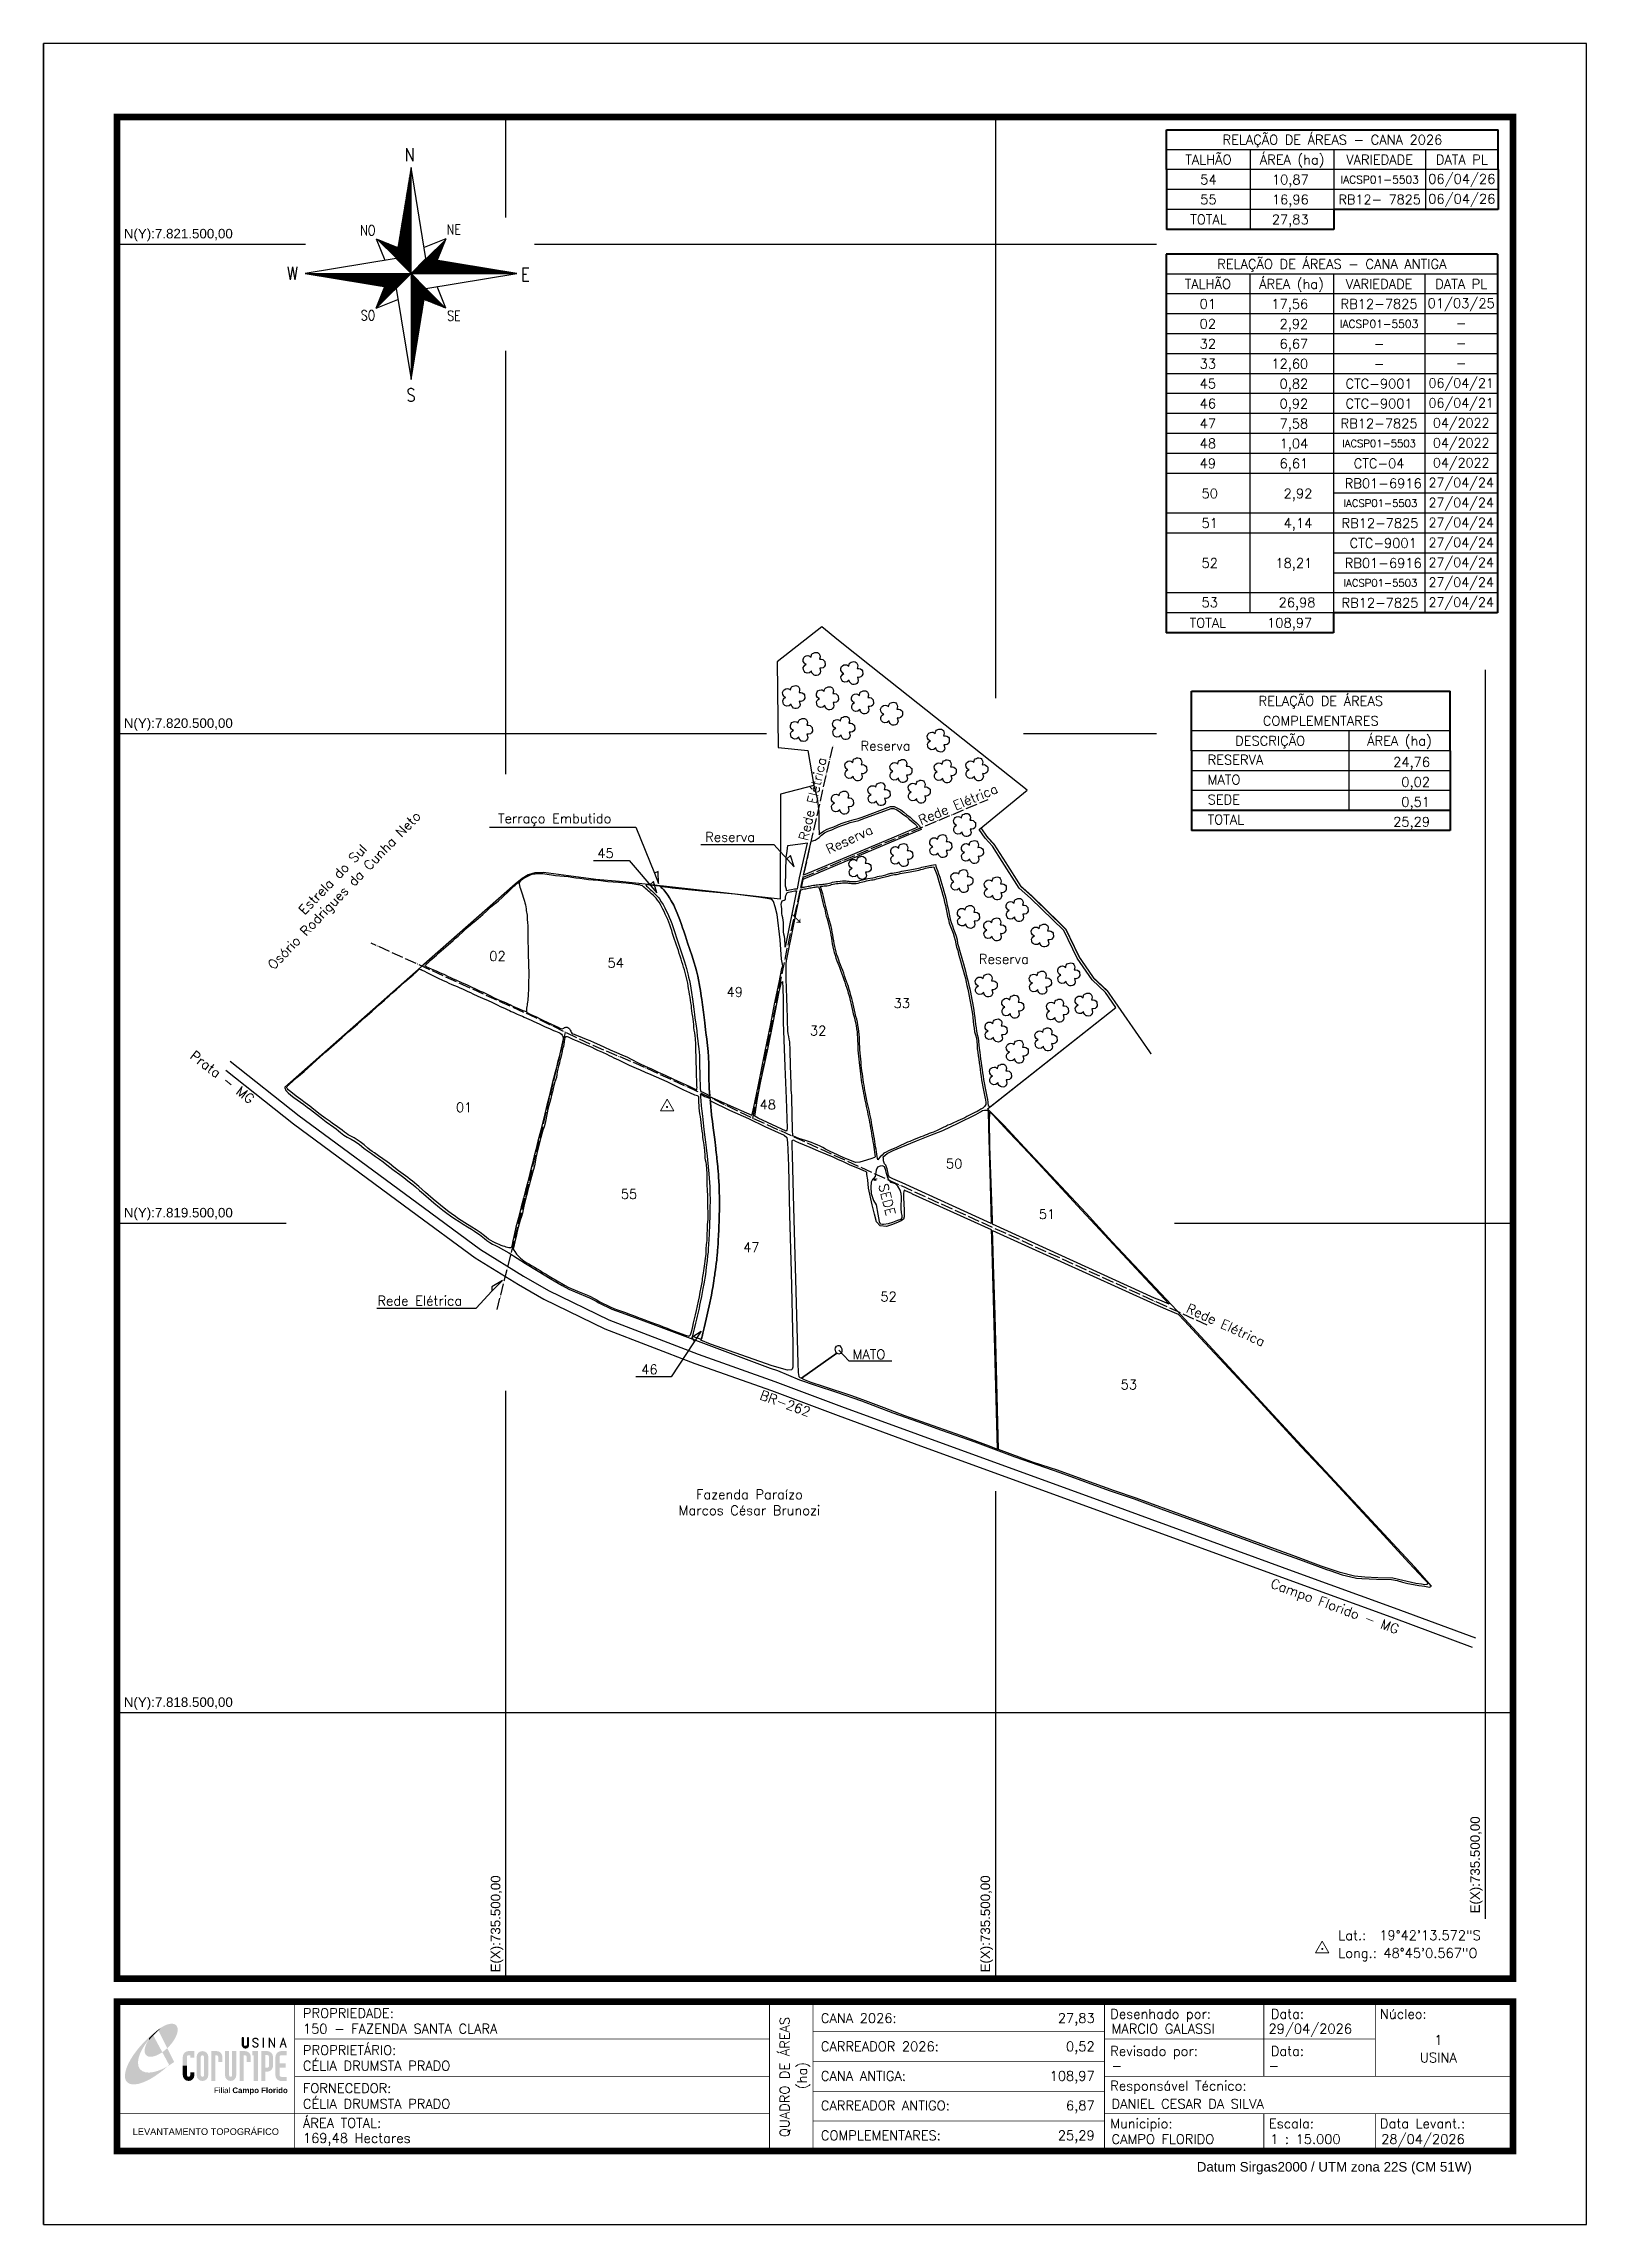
# Model space of a CAD drawing. Extents: x 734557 to 737707, y 7817455 to 7821910.
import ezdxf
from ezdxf.enums import TextEntityAlignment as Align

# ---------------------------------------------------------------- set-up
doc = ezdxf.new("R2010")
doc.units = 0
doc.header["$MEASUREMENT"] = 0
doc.header["$PDMODE"] = 32
doc.header["$PDSIZE"] = 3
for name, pattern in [('ACAD_ISO04W100', [30, 24, -3, 0, -3]), ('CONTINUO', [0]), ('LIN0', [0])]:
    doc.linetypes.add(name, pattern=pattern)
for name, color, linetype in [('0114000150', 1, 'Continuous'), ('0114000150001', 5, 'Continuous'), ('0114000150002', 5, 'Continuous'), ('0114000150032', 5, 'Continuous'), ('0114000150033', 5, 'Continuous'), ('CURSOS_D_AGUA', 4, 'Continuous'), ('MALHA', 8, 'Continuous'), ('MARGEM', 7, 'CONTINUO'), ('MATO', 3, 'Continuous'), ('PONTOS', 7, 'Continuous'), ('QUADRO_DE_AREAS_CANA_2026', 7, 'Continuous'), ('QUADRO_DE_AREAS_CANA_ANTIGA', 7, 'Continuous'), ('QUADRO_DE_AREAS_COMPLEMENTARES', 7, 'Continuous'), ('REDE_DE_LUZ', 6, 'ACAD_ISO04W100'), ('RODOVIA', 1, 'Continuous'), ('SEDE', 9, 'Continuous'), ('SETA_NORTE', 3, 'Continuous'), ('TEXTO', 7, 'Continuous'), ('TEXTO CONFORNTANTES', 7, 'Continuous')]:
    doc.layers.add(name, color=color, linetype=linetype)
for name, color, linetype, lineweight in [('0114000150045', 5, 'Continuous', 25), ('0114000150046', 5, 'Continuous', 25), ('0114000150047', 5, 'Continuous', 25), ('0114000150048', 5, 'Continuous', 25), ('0114000150049', 5, 'Continuous', 25), ('0114000150050', 5, 'Continuous', 25), ('0114000150051', 5, 'Continuous', 25), ('0114000150052', 5, 'Continuous', 25), ('0114000150053', 5, 'Continuous', 25), ('0114000150054', 5, 'Continuous', 25), ('0114000150055', 5, 'Continuous', 25), ('TEXTO_DIVERSOS', 7, 'Continuous', 5)]:
    doc.layers.add(name, color=color, linetype=linetype, lineweight=lineweight)
for name, color, linetype, true_color in [('DESCRIPTION', 7, 'Continuous', 0xffffff), ('ELEVATION', 7, 'Continuous', 0xffffff), ('POINT_NUMBER', 7, 'Continuous', 0xffffff)]:
    doc.layers.add(name, color=color, linetype=linetype, true_color=true_color)
doc.styles.add('ARIAL', font='arial.ttf')
doc.styles.add('marcelo', font='arial.ttf')
doc.styles.add('ROMANS', font='romans')
doc.styles.add('SIMPLEX', font='simplex', dxfattribs={"height": 0.2})
doc.styles.get("Standard").update_dxf_attribs({"font": 'arial.ttf'})

msp = doc.modelspace()

# ---------------------------------------------------------------- texts
at = {"layer": 'MALHA', "linetype": 'ByBlock'}
for s, p in [('N(Y):7.821.500,00', (734720.3, 7821505.8)), ('N(Y):7.820.500,00', (734720.3, 7820505.8)), ('N(Y):7.819.500,00', (734720.3, 7819505.8)), ('N(Y):7.818.500,00', (734720.3, 7818505.8))]:
    msp.add_text(s, height=19.5, dxfattribs=at).set_placement(p, align=Align.BOTTOM_LEFT)
for p in [(737495, 7818089.8), (735495, 7817969.2), (736495, 7817969.2)]:
    msp.add_text('E(X):735.500,00', height=19.5, rotation=90, dxfattribs=at).set_placement(p, align=Align.BOTTOM_LEFT)
at = {"layer": 'MARGEM', "color": 7, "linetype": 'Continuous', "lineweight": 9}
for s, style, p in [('PROPRIEDADE:', 'SIMPLEX', (735086.1, 7817895.8)), ('Desenhado por:', 'SIMPLEX', (736734.5, 7817894.3)), ('Data:', 'SIMPLEX', (737062.4, 7817894.3)), ('Núcleo:', 'SIMPLEX', (737285.2, 7817894.3)), ('PROPRIETÁRIO:', 'SIMPLEX', (735086.1, 7817820.3)), ('Revisado por:', 'SIMPLEX', (736734.5, 7817818.4)), ('Data:', 'SIMPLEX', (737062.4, 7817818.4)), ('FORNECEDOR:', 'SIMPLEX', (735086.1, 7817742.5)), ('Responsável Técnico:', 'SIMPLEX', (736734.5, 7817747.5)), ('ÁREA TOTAL:', 'SIMPLEX', (735086.1, 7817671.5)), ('Municipio:', 'SIMPLEX', (736734.5, 7817670.3)), ('Escala:', 'SIMPLEX', (737058.6, 7817670.3)), ('Data Levant.:', 'SIMPLEX', (737285.2, 7817670.3)), ('Datum Sirgas2000 / UTM zona 22S (CM 51W)', 'marcelo', (736911.1, 7817582))]:
    msp.add_text(s, height=19.5, dxfattribs=dict(at, style=style)).set_placement(p, align=Align.TOP_LEFT)
at = {"layer": 'MARGEM', "color": 7, "linetype": 'Continuous', "style": 'SIMPLEX'}
for s, p in [('150 - FAZENDA SANTA CLARA ', (735086.1, 7817864)), ('CANA 2026:', (736143.6, 7817885.7)), ('MARCIO GALASSI', (736737.1, 7817864)), ('29/04/2026', (737057.6, 7817864)), ('CARREADOR 2026:', (736143.6, 7817828)), ('CÉLIA DRUMSTA PRADO ', (735086.1, 7817788.5)), ('-', (736737.1, 7817788.5)), ('-', (737057.6, 7817788.5)), ('CANA ANTIGA:', (736143.6, 7817767.5)), ('CÉLIA DRUMSTA PRADO ', (735086.1, 7817710.7)), ('CARREADOR ANTIGO:', (736143.6, 7817707.1)), ('DANIEL CESAR DA SILVA ', (736737.1, 7817710.7)), ('169,48 Hectares', (735086.1, 7817640.7)), ('COMPLEMENTARES:', (736143.6, 7817646.1)), ('CAMPO FLORIDO', (736737.1, 7817638.5)), ('1 : 15.000', (737061.1, 7817638.5)), ('28/04/2026', (737287.7, 7817638.5))]:
    msp.add_text(s, height=19.5, dxfattribs=at).set_placement(p, align=Align.TOP_LEFT)
for s, p in [('QUADRO DE ÁREAS', (736069.7, 7817755.6)), ('(ha)', (736105.3, 7817758.6))]:
    msp.add_text(s, height=19.5, rotation=90, dxfattribs=at).set_placement(p, align=Align.MIDDLE_CENTER)
for s, p in [('27,83', (736702.7, 7817885.7)), ('0,52', (736702.7, 7817828)), ('108,97', (736702.7, 7817767.5)), ('25,29', (736702.7, 7817646.1))]:
    msp.add_text(s, height=19.5, dxfattribs=at).set_placement(p, align=Align.TOP_RIGHT)
for s, p in [('1', (737404.4, 7817831.3)), ('USINA', (737404.4, 7817795.3))]:
    msp.add_text(s, height=19.5, dxfattribs=at).set_placement(p, align=Align.MIDDLE_CENTER)
at = {"layer": 'MARGEM', "linetype": 'Continuous', "style": 'SIMPLEX'}
msp.add_text('6,87', height=19.5, dxfattribs=at).set_placement((736702.7, 7817707.1), align=Align.TOP_RIGHT)
at = {"layer": 'MARGEM', "color": 7, "linetype": 'ByBlock'}
msp.add_text('LEVANTAMENTO TOPOGRÁFICO', height=13.5, dxfattribs=at).set_placement((734887.8, 7817644.1), align=Align.MIDDLE_CENTER)
at = {"layer": 'QUADRO_DE_AREAS_CANA_2026', "linetype": 'Continuous', "style": 'SIMPLEX'}
for s, height, p in [('RELAÇÃO DE ÁREAS - CANA 2026', 19.5, (737188.1, 7821713.3)), ('ÁREA (ha)', 19.5, (737105.8, 7821672.6)), ('TALHÃO', 19.5, (736935, 7821672.6)), ('VARIEDADE', 19.5, (737284.5, 7821672.6)), ('06/04/26', 19.5, (737452.3, 7821633.2)), ('DATA PL', 19.5, (737452.3, 7821672.6)), ('54', 19.5, (736935, 7821631.8)), ('55', 19.5, (736935, 7821591.1)), ('RB12- 7825', 19.25, (737284.5, 7821591.1)), ('IACSP01-5503', 16, (737284.5, 7821631.8)), ('06/04/26', 19.5, (737452.3, 7821592.5)), ('TOTAL', 19.5, (736935, 7821550.4))]:
    msp.add_text(s, height=height, dxfattribs=at).set_placement(p, align=Align.MIDDLE_CENTER)
for s, p in [('10,87', (737139.8, 7821622)), ('16,96', (737139.8, 7821581.3)), ('27,83', (737139.6, 7821540.6))]:
    msp.add_text(s, height=19.5, dxfattribs=at).set_placement(p, align=Align.RIGHT)
at = {"layer": 'QUADRO_DE_AREAS_CANA_ANTIGA', "linetype": 'Continuous', "style": 'SIMPLEX'}
for s, height, p in [('RELAÇÃO DE ÁREAS - CANA ANTIGA', 19.5, (737187, 7821459.2)), ('TALHÃO', 19.5, (736933.8, 7821418.5)), ('ÁREA (ha)', 19.5, (737104.6, 7821418.5)), ('VARIEDADE', 19.5, (737283.4, 7821418.5)), ('DATA PL', 19.5, (737451.2, 7821418.5)), ('01', 19.5, (736933.8, 7821377.7)), ('RB12-7825', 19.5, (737283.4, 7821377.7)), ('01/03/25', 19.5, (737451.1, 7821379.1)), ('02', 19.5, (736933.8, 7821337)), ('IACSP01-5503', 16, (737283.4, 7821337)), ('-', 19.5, (737451.1, 7821338.3)), ('32', 19.5, (736933.8, 7821296.3)), ('-', 19.5, (737283.4, 7821296.3)), ('-', 19.5, (737451.1, 7821297.6)), ('33', 19.5, (736933.8, 7821255.6)), ('-', 19.5, (737283.4, 7821255.6)), ('-', 19.5, (737451.1, 7821256.9)), ('45', 19.5, (736933.8, 7821214.9)), ('CTC-9001', 19.5, (737283.4, 7821214.9)), ('06/04/21', 19, (737451.1, 7821216.2)), ('46', 19.5, (736933.8, 7821174.2)), ('CTC-9001', 19.5, (737283.4, 7821174.2)), ('06/04/21', 19, (737451.1, 7821175.5)), ('47', 19.5, (736933.8, 7821133.5)), ('RB12-7825', 19.5, (737283.4, 7821133.5)), ('04/2022', 19, (737451.1, 7821134.8)), ('48', 19.5, (736933.8, 7821092.8)), ('IACSP01-5503', 15, (737283.4, 7821092.8)), ('04/2022', 19, (737451.1, 7821094.1)), ('04/2022', 19, (737451.1, 7821053.4)), ('49', 19.5, (736933.8, 7821052)), (' RB01-6916', 19.5, (737285.2, 7821011.3)), ('CTC-04', 19.5, (737283.4, 7821052)), ('27/04/24', 19, (737451.1, 7821012.7)), ('50', 19.5, (736937.7, 7820990.6)), ('IACSP01-5503', 15, (737286.2, 7820970.6)), ('27/04/24', 19, (737451.1, 7820971.9)), ('51', 19.5, (736937.7, 7820930.1)), ('RB12-7825', 19.5, (737285.2, 7820929.9)), ('27/04/24', 19, (737451.1, 7820931.2)), ('CTC-9001', 19.5, (737291.8, 7820889.2)), ('27/04/24', 19, (737451.1, 7820890.5)), ('52', 19.5, (736937.7, 7820848.5)), (' RB01-6916', 19.5, (737285.2, 7820848.5)), ('27/04/24', 19, (737451.1, 7820849.8)), ('IACSP01-5503', 15, (737286.2, 7820807.8)), ('27/04/24', 19, (737451.1, 7820809.1)), ('53', 19.5, (736937.7, 7820768.1)), ('RB12-7825', 19.5, (737285.2, 7820767.1)), ('27/04/24', 19, (737451.1, 7820768.4)), ('TOTAL', 19.5, (736933.8, 7820726.4))]:
    msp.add_text(s, height=height, dxfattribs=at).set_placement(p, align=Align.MIDDLE_CENTER)
for s, p in [('17,56', (737138.7, 7821367.9)), ('2,92', (737138.7, 7821327.2)), ('6,67', (737138.7, 7821286.5)), ('12,60', (737138.7, 7821245.8)), ('0,82', (737138.7, 7821205)), ('0,92', (737138.7, 7821164.3)), ('7,58', (737138.7, 7821123.6)), ('1,04', (737138.7, 7821082.9)), ('6,61', (737138.7, 7821042.2)), ('2,92', (737147.1, 7820980.7)), ('4,14', (737147.1, 7820920.3)), ('18,21', (737147.1, 7820838.6)), ('26,98', (737153.5, 7820758.2)), ('108,97', (737146.8, 7820716.5))]:
    msp.add_text(s, height=19.5, dxfattribs=at).set_placement(p, align=Align.RIGHT)
at = {"layer": 'QUADRO_DE_AREAS_COMPLEMENTARES', "linetype": 'Continuous', "style": 'SIMPLEX'}
for s, p in [('RELAÇÃO DE ÁREAS', (737164.3, 7820566.7)), ('COMPLEMENTARES', (737164.3, 7820526)), ('DESCRIÇÃO', (737060.9, 7820485.3)), ('ÁREA (ha)', (737325.1, 7820485.3))]:
    msp.add_text(s, height=19.5, dxfattribs=at).set_placement(p, align=Align.MIDDLE_CENTER)
for s, p in [('RESERVA', (736933.4, 7820446.6)), ('MATO', (736933.4, 7820405.9)), ('SEDE', (736933.4, 7820365.2)), ('TOTAL', (736933.4, 7820324.4))]:
    msp.add_text(s, height=19.5, dxfattribs=at).set_placement(p, align=Align.MIDDLE_LEFT)
for s, p in [('24,76', (737387.4, 7820432.1)), ('0,02', (737387.4, 7820391.4)), ('0,51', (737387.4, 7820350.7)), ('25,29', (737387.4, 7820310))]:
    msp.add_text(s, height=19.5, dxfattribs=at).set_placement(p, align=Align.RIGHT)
at = {"layer": 'TEXTO', "linetype": 'Continuous', "style": 'SIMPLEX'}
for s, p in [('45', (735687.2, 7820246)), ('02', (735466.6, 7820035.8)), ('54', (735708, 7820021.9)), ('49', (735951.1, 7819962.4)), ('33', (736292.3, 7819939.6)), ('32', (736121.3, 7819883.4)), ('01', (735398.5, 7819726.8)), ('48', (736018.4, 7819732.5)), ('50', (736399, 7819611.7)), ('55', (735735.2, 7819549.7)), ('51', (736588.6, 7819508.6)), ('47', (735984.9, 7819441)), ('52', (736265.2, 7819340.1)), ('46', (735776.9, 7819191.4)), ('53', (736755.8, 7819160.4))]:
    msp.add_text(s, height=19.5, dxfattribs=at).set_placement(p)
at = {"layer": 'TEXTO', "linetype": 'ByBlock', "style": 'SIMPLEX'}
for s, p in [('Lat.:  19°42\'13.572"S', (737200.2, 7818035.4, 985.2)), ('Long.: 48°45\'0.567"O', (737200.2, 7817999.1, 985.2))]:
    msp.add_text(s, height=19.5, dxfattribs=at).set_placement(p)
at = {"layer": 'TEXTO', "color": 7, "insert": (736096.4, 7820154.3), "char_height": 32, "width": 50.51, "attachment_point": 1, "rotation": 313.8125, "style": 'ROMANS'}
msp.add_mtext('→', dxfattribs=at)
at = {"layer": 'TEXTO CONFORNTANTES', "linetype": 'Continuous', "insert": (735160.9, 7820188.8), "char_height": 19.5, "width": 509.391, "attachment_point": 5, "rotation": 46.062, "style": 'SIMPLEX'}
msp.add_mtext('Estrela do Sul \\POsório Rodrigues da Cunha Neto', dxfattribs=at)
at = {"layer": 'TEXTO CONFORNTANTES', "linetype": 'Continuous', "insert": (735997.8, 7818929.5), "char_height": 19.5, "width": 477.787, "attachment_point": 5, "style": 'SIMPLEX'}
msp.add_mtext('Fazenda Paraízo \\PMarcos César Brunozi', dxfattribs=at)
at = {"layer": 'TEXTO_DIVERSOS', "linetype": 'Continuous', "style": 'SIMPLEX'}
for s, rotation, p in [('Rede Elétrica', 77.2807, (736117.2, 7820280)), ('Rede Elétrica', 22.8232, (736347.8, 7820313.1)), ('Reserva', 25.1373, (736159.8, 7820253.5)), ('Prata - MG ', 322.1745, (734853.9, 7819838.4)), ('SEDE', 284.0439, (736261.2, 7819577.9)), ('Rede Elétrica', 335.5192, (736887.7, 7819318.9, 626.1)), ('BR-262', 339.8048, (736017.4, 7819141)), ('Campo Florido - MG', 339.7222, (737060.1, 7818756.1))]:
    msp.add_text(s, height=19.5, rotation=rotation, dxfattribs=at).set_placement(p)
for s, p in [('Reserva', (736224.7, 7820465.2)), ('Terraço Embutido', (735484.4, 7820316.9)), ('Reserva', (735907.4, 7820279.1)), ('Reserva', (736466.4, 7820029.6)), ('Rede Elétrica', (735238.2, 7819331.8)), ('MATO', (736208.4, 7819222.1))]:
    msp.add_text(s, height=19.5, dxfattribs=at).set_placement(p)

# ---------------------------------------------------------------- blocks, each defined once
blk = doc.blocks.new('A$C309442C0')
at = {"layer": 'SETA_NORTE', "linetype": 'Continuous'}
h = blk.add_hatch(dxfattribs=at)
h.set_pattern_fill('ANSI31', color=256, scale=0.1375, angle=-90, style=0)
h.set_pattern_definition([(315, (-215853.3434, 13873.16845), (0.3086963042, 0.3086963042), [])])
h.paths.add_polyline_path([(73.5, 97.4), (74.7, 104.9), (60, 110.8)])
h = blk.add_hatch(dxfattribs=at)
h.set_pattern_fill('ANSI31', color=256, scale=0.1375, angle=180, style=0)
h.set_pattern_definition([(225, (13869.59828, 216024.21475), (0.3086963042, -0.3086963042), [])])
h.paths.add_polyline_path([(93.8, 97.4), (101.4, 96.2), (107.3, 110.8)])
h = blk.add_hatch(dxfattribs=at)
h.set_pattern_fill('ANSI31', color=256, scale=0.1375, style=0)
h.set_pattern_definition([(45, (-13702.2971, -215849.77324), (-0.3086963042, 0.3086963042), [])])
h.paths.add_polyline_path([(73.5, 77), (65.9, 78.3), (60, 63.6)])
h = blk.add_hatch(dxfattribs=at)
h.set_pattern_fill('ANSI31', color=256, scale=0.1375, angle=90, style=0)
h.set_pattern_definition([(135, (216020.6446, -13698.72693), (-0.3086963042, -0.3086963042), [])])
h.paths.add_polyline_path([(93.8, 77), (92.6, 69.5), (107.3, 63.6)])
for p, q in [((81.6, 146.8), (83.7, 148.9)), ((81.7, 147.6), (83.7, 149.5)), ((81.8, 148.3), (83.7, 150.1)), ((82, 149.1), (83.7, 150.8)), ((82.1, 149.9), (83.7, 151.4)), ((82.2, 150.6), (83.7, 152.1)), ((82.3, 151.4), (83.7, 152.7)), ((82.5, 152.2), (83.7, 153.3)), ((82.6, 152.9), (83.7, 154)), ((82.7, 153.7), (83.7, 154.6)), ((82.9, 154.4), (83.7, 155.2)), ((83, 155.2), (83.7, 155.9)), ((83.1, 156), (83.7, 156.5)), ((83.2, 156.7), (83.7, 157.2)), ((83.4, 157.5), (83.7, 157.8)), ((83.5, 158.3), (83.7, 158.4)), ((83.6, 159), (83.7, 159.1)), ((78.7, 129.3), (83.7, 134.2)), ((78.8, 130), (83.7, 134.9)), ((79, 130.8), (83.7, 135.5)), ((79.1, 131.6), (83.7, 136.1)), ((79.2, 132.3), (83.7, 136.8)), ((79.3, 133.1), (83.7, 137.4)), ((79.5, 133.8), (83.7, 138)), ((79.6, 134.6), (83.7, 138.7)), ((79.7, 135.4), (83.7, 139.3)), ((79.8, 136.1), (83.7, 140)), ((80, 136.9), (83.7, 140.6)), ((80.1, 137.7), (83.7, 141.2)), ((80.2, 138.4), (83.7, 141.9)), ((80.3, 139.2), (83.7, 142.5)), ((80.5, 139.9), (83.7, 143.1)), ((80.6, 140.7), (83.7, 143.8)), ((80.7, 141.5), (83.7, 144.4)), ((80.8, 142.2), (83.7, 145)), ((81, 143), (83.7, 145.7)), ((81.1, 143.8), (83.7, 146.3)), ((81.2, 144.5), (83.7, 147)), ((81.3, 145.3), (83.7, 147.6)), ((81.5, 146.1), (83.7, 148.2)), ((75.7, 111), (83.7, 118.9)), ((75.8, 111.7), (83.7, 119.6)), ((75.9, 112.5), (83.7, 120.2)), ((76.1, 113.3), (83.7, 120.8)), ((76.2, 114), (83.7, 121.5)), ((76.3, 114.8), (83.7, 122.1)), ((76.4, 115.5), (83.7, 122.8)), ((76.6, 116.3), (83.7, 123.4)), ((76.7, 117.1), (83.7, 124)), ((76.8, 117.8), (83.7, 124.7)), ((76.9, 118.6), (83.7, 125.3)), ((77.1, 119.4), (83.7, 125.9)), ((77.2, 120.1), (83.7, 126.6)), ((77.3, 120.9), (83.7, 127.2)), ((77.4, 121.6), (83.7, 127.8)), ((77.6, 122.4), (83.7, 128.5)), ((77.7, 123.2), (83.7, 129.1)), ((77.8, 123.9), (83.7, 129.8)), ((78, 124.7), (83.7, 130.4)), ((78.1, 125.5), (83.7, 131)), ((78.2, 126.2), (83.7, 131.7)), ((78.3, 127), (83.7, 132.3)), ((78.5, 127.7), (83.7, 132.9)), ((78.6, 128.5), (83.7, 133.6)), ((60, 110.8), (74.7, 104.9)), ((60, 110.8), (65.9, 96.2)), ((73.5, 97.3), (83.7, 107.5)), ((73.6, 98), (83.7, 108.1)), ((73.7, 98.8), (83.7, 108.7)), ((73.8, 99.5), (83.7, 109.4)), ((73.8, 97), (83.7, 106.8)), ((73.9, 100.3), (83.7, 110)), ((74.1, 101.1), (83.7, 110.6)), ((74.2, 101.8), (83.7, 111.3)), ((74.2, 96.7), (83.7, 106.2)), ((74.3, 102.6), (83.7, 111.9)), ((74.4, 103.3), (83.7, 112.6)), ((74.5, 96.4), (83.7, 105.6)), ((74.6, 104.1), (83.7, 113.2)), ((74.7, 104.9), (83.7, 113.8)), ((74.8, 105.6), (83.7, 114.5)), ((74.8, 96.1), (83.7, 104.9)), ((74.9, 106.4), (83.7, 115.1)), ((75.1, 107.2), (83.7, 115.7)), ((75.1, 95.7), (83.7, 104.3)), ((75.2, 107.9), (83.7, 116.4)), ((75.3, 108.7), (83.7, 117)), ((75.4, 109.4), (83.7, 117.7)), ((75.6, 110.2), (83.7, 118.3)), ((107.3, 110.8), (92.6, 104.9)), ((107.3, 110.8), (101.4, 96.2)), ((75.4, 95.4), (83.7, 103.6)), ((75.8, 95.1), (83.7, 103)), ((76.1, 94.8), (83.7, 102.4)), ((76.4, 94.5), (83.7, 101.7)), ((76.7, 94.2), (83.7, 101.1)), ((77, 93.8), (83.7, 100.5)), ((77.4, 93.5), (83.7, 99.8)), ((77.7, 93.2), (83.7, 99.2)), ((78, 92.9), (83.7, 98.5)), ((78.3, 92.6), (83.7, 97.9)), ((78.6, 92.2), (83.7, 97.3)), ((78.9, 91.9), (83.7, 96.6)), ((79.3, 91.6), (83.7, 96)), ((79.6, 91.3), (83.7, 95.4)), ((79.9, 91), (83.7, 94.7)), ((80.2, 90.7), (83.7, 94.1)), ((80.5, 90.3), (83.7, 93.4)), ((80.9, 90), (83.7, 92.8)), ((81.2, 89.7), (83.7, 92.2)), ((81.5, 89.4), (83.7, 91.5)), ((81.8, 89.1), (83.7, 90.9)), ((82.1, 88.7), (83.7, 90.3)), ((82.4, 88.4), (83.7, 89.6)), ((83.8, 87.2), (94, 97.4)), ((84.4, 87.2), (94.5, 97.3)), ((85.1, 87.2), (95.1, 97.2)), ((85.7, 87.2), (95.6, 97.1)), ((86.3, 87.2), (96.2, 97)), ((87, 87.2), (96.7, 96.9)), ((87.6, 87.2), (97.2, 96.9)), ((88.3, 87.2), (97.8, 96.8)), ((88.9, 87.2), (98.3, 96.7)), ((89.5, 87.2), (98.9, 96.6)), ((90.2, 87.2), (99.4, 96.5)), ((90.8, 87.2), (100, 96.4)), ((91.4, 87.2), (100.5, 96.3)), ((92.1, 87.2), (101.1, 96.2)), ((92.7, 87.2), (101.6, 96.1)), ((93.4, 87.2), (102.2, 96)), ((94, 87.2), (102.7, 96)), ((94.6, 87.2), (103.3, 95.9)), ((95.3, 87.2), (103.8, 95.8)), ((95.9, 87.2), (104.4, 95.7)), ((96.5, 87.2), (104.9, 95.6)), ((97.2, 87.2), (105.5, 95.5)), ((97.8, 87.2), (106, 95.4)), ((98.4, 87.2), (106.5, 95.3)), ((99.1, 87.2), (107.1, 95.2)), ((99.7, 87.2), (107.6, 95.1)), ((100.4, 87.2), (108.2, 95.1)), ((101, 87.2), (108.7, 95)), ((101.6, 87.2), (109.3, 94.9)), ((102.3, 87.2), (109.8, 94.8)), ((102.9, 87.2), (110.4, 94.7)), ((103.5, 87.2), (110.9, 94.6)), ((104.2, 87.2), (111.5, 94.5)), ((104.8, 87.2), (112, 94.4)), ((105.5, 87.2), (112.6, 94.3)), ((106.1, 87.2), (113.1, 94.2)), ((106.7, 87.2), (113.7, 94.1)), ((107.4, 87.2), (114.2, 94.1)), ((108, 87.2), (114.8, 94)), ((108.6, 87.2), (115.3, 93.9)), ((109.3, 87.2), (115.8, 93.8)), ((109.9, 87.2), (116.4, 93.7)), ((110.6, 87.2), (116.9, 93.6)), ((111.2, 87.2), (117.5, 93.5)), ((111.8, 87.2), (118, 93.4)), ((112.5, 87.2), (118.6, 93.3)), ((113.1, 87.2), (119.1, 93.2)), ((113.7, 87.2), (119.7, 93.2)), ((114.4, 87.2), (120.2, 93.1)), ((115, 87.2), (120.8, 93)), ((115.6, 87.2), (121.3, 92.9)), ((116.3, 87.2), (121.9, 92.8)), ((116.9, 87.2), (122.4, 92.7)), ((117.6, 87.2), (123, 92.6)), ((118.2, 87.2), (123.5, 92.5)), ((118.8, 87.2), (124, 92.4)), ((119.5, 87.2), (124.6, 92.3)), ((120.1, 87.2), (125.1, 92.3)), ((120.7, 87.2), (125.7, 92.2)), ((121.4, 87.2), (126.2, 92.1)), ((122, 87.2), (126.8, 92)), ((122.7, 87.2), (127.3, 91.9)), ((123.3, 87.2), (127.9, 91.8)), ((123.9, 87.2), (128.4, 91.7)), ((124.6, 87.2), (129, 91.6)), ((125.2, 87.2), (129.5, 91.5)), ((125.8, 87.2), (130.1, 91.4)), ((126.5, 87.2), (130.6, 91.4)), ((127.1, 87.2), (131.2, 91.3)), ((127.8, 87.2), (131.7, 91.2)), ((128.4, 87.2), (132.3, 91.1)), ((129, 87.2), (132.8, 91)), ((129.7, 87.2), (133.3, 90.9)), ((130.3, 87.2), (133.9, 90.8)), ((130.9, 87.2), (134.4, 90.7)), ((131.6, 87.2), (135, 90.6)), ((132.2, 87.2), (135.5, 90.5)), ((132.8, 87.2), (136.1, 90.5)), ((133.5, 87.2), (136.6, 90.4)), ((134.1, 87.2), (137.2, 90.3)), ((134.8, 87.2), (137.7, 90.2)), ((135.4, 87.2), (138.3, 90.1)), ((136, 87.2), (138.8, 90)), ((136.7, 87.2), (139.4, 89.9)), ((137.3, 87.2), (139.9, 89.8)), ((137.9, 87.2), (140.5, 89.7)), ((138.6, 87.2), (141, 89.6)), ((139.2, 87.2), (141.6, 89.6)), ((139.9, 87.2), (142.1, 89.5)), ((140.5, 87.2), (142.6, 89.4)), ((141.1, 87.2), (143.2, 89.3)), ((141.8, 87.2), (143.7, 89.2)), ((142.4, 87.2), (144.3, 89.1)), ((11.8, 87.2), (11.8, 87.2)), ((12.3, 87.1), (12.4, 87.2)), ((12.9, 87), (13.1, 87.2)), ((13.4, 86.9), (13.7, 87.2)), ((14, 86.8), (14.4, 87.2)), ((14.5, 86.7), (15, 87.2)), ((15.1, 86.6), (15.6, 87.2)), ((15.6, 86.6), (16.3, 87.2)), ((16.2, 86.5), (16.9, 87.2)), ((16.7, 86.4), (17.5, 87.2)), ((17.2, 86.3), (18.2, 87.2)), ((17.8, 86.2), (18.8, 87.2)), ((18.3, 86.1), (19.5, 87.2)), ((18.9, 86), (20.1, 87.2)), ((19.4, 85.9), (20.7, 87.2)), ((20, 85.8), (21.4, 87.2)), ((20.5, 85.7), (22, 87.2)), ((21.1, 85.7), (22.6, 87.2)), ((21.6, 85.6), (23.3, 87.2)), ((22.2, 85.5), (23.9, 87.2)), ((22.7, 85.4), (24.6, 87.2)), ((23.3, 85.3), (25.2, 87.2)), ((23.8, 85.2), (25.8, 87.2)), ((24.4, 85.1), (26.5, 87.2)), ((24.9, 85), (27.1, 87.2)), ((25.5, 84.9), (27.7, 87.2)), ((26, 84.8), (28.4, 87.2)), ((26.5, 84.8), (29, 87.2)), ((27.1, 84.7), (29.6, 87.2)), ((27.6, 84.6), (30.3, 87.2)), ((28.2, 84.5), (30.9, 87.2)), ((28.7, 84.4), (31.6, 87.2)), ((29.3, 84.3), (32.2, 87.2)), ((29.8, 84.2), (32.8, 87.2)), ((30.4, 84.1), (33.5, 87.2)), ((30.9, 84), (34.1, 87.2)), ((31.5, 83.9), (34.7, 87.2)), ((32, 83.9), (35.4, 87.2)), ((32.6, 83.8), (36, 87.2)), ((33.1, 83.7), (36.7, 87.2)), ((33.7, 83.6), (37.3, 87.2)), ((34.2, 83.5), (37.9, 87.2)), ((34.7, 83.4), (38.6, 87.2)), ((35.3, 83.3), (39.2, 87.2)), ((35.8, 83.2), (39.8, 87.2)), ((36.4, 83.1), (40.5, 87.2)), ((36.9, 83), (41.1, 87.2)), ((37.5, 83), (41.8, 87.2)), ((38, 82.9), (42.4, 87.2)), ((38.6, 82.8), (43, 87.2)), ((39.1, 82.7), (43.7, 87.2)), ((39.7, 82.6), (44.3, 87.2)), ((40.2, 82.5), (44.9, 87.2)), ((40.8, 82.4), (45.6, 87.2)), ((41.3, 82.3), (46.2, 87.2)), ((41.9, 82.2), (46.8, 87.2)), ((42.4, 82.1), (47.5, 87.2)), ((43, 82.1), (48.1, 87.2)), ((43.5, 82), (48.8, 87.2)), ((44, 81.9), (49.4, 87.2)), ((44.6, 81.8), (50, 87.2)), ((45.1, 81.7), (50.7, 87.2)), ((45.7, 81.6), (51.3, 87.2)), ((46.2, 81.5), (51.9, 87.2)), ((46.8, 81.4), (52.6, 87.2)), ((47.3, 81.3), (53.2, 87.2)), ((47.9, 81.2), (53.9, 87.2)), ((48.4, 81.2), (54.5, 87.2)), ((49, 81.1), (55.1, 87.2)), ((49.5, 81), (55.8, 87.2)), ((50.1, 80.9), (56.4, 87.2)), ((50.6, 80.8), (57, 87.2)), ((51.2, 80.7), (57.7, 87.2)), ((51.7, 80.6), (58.3, 87.2)), ((52.3, 80.5), (59, 87.2)), ((52.8, 80.4), (59.6, 87.2)), ((53.3, 80.3), (60.2, 87.2)), ((53.9, 80.3), (60.9, 87.2)), ((54.4, 80.2), (61.5, 87.2)), ((55, 80.1), (62.1, 87.2)), ((55.5, 80), (62.8, 87.2)), ((56.1, 79.9), (63.4, 87.2)), ((56.6, 79.8), (64, 87.2)), ((57.2, 79.7), (64.7, 87.2)), ((57.7, 79.6), (65.3, 87.2)), ((58.3, 79.5), (66, 87.2)), ((58.8, 79.4), (66.6, 87.2)), ((59.4, 79.4), (67.2, 87.2)), ((59.9, 79.3), (67.9, 87.2)), ((83.7, 87.2), (60, 63.6)), ((60, 63.6), (65.9, 78.3)), ((60.5, 79.2), (68.5, 87.2)), ((61, 79.1), (69.1, 87.2)), ((61.5, 79), (69.8, 87.2)), ((62.1, 78.9), (70.4, 87.2)), ((62.6, 78.8), (71.1, 87.2)), ((63.2, 78.7), (71.7, 87.2)), ((63.7, 78.6), (72.3, 87.2)), ((64.3, 78.5), (73, 87.2)), ((64.8, 78.4), (73.6, 87.2)), ((65.4, 78.4), (74.2, 87.2)), ((65.9, 78.3), (74.9, 87.2)), ((66.5, 78.2), (75.5, 87.2)), ((67, 78.1), (76.2, 87.2)), ((67.6, 78), (76.8, 87.2)), ((68.1, 77.9), (77.4, 87.2)), ((68.7, 77.8), (78.1, 87.2)), ((69.2, 77.7), (78.7, 87.2)), ((69.8, 77.6), (79.3, 87.2)), ((70.3, 77.5), (80, 87.2)), ((70.8, 77.5), (80.6, 87.2)), ((71.4, 77.4), (81.2, 87.2)), ((71.9, 77.3), (81.9, 87.2)), ((72.5, 77.2), (82.5, 87.2)), ((73, 77.1), (83.2, 87.2)), ((82.8, 88.1), (83.7, 89)), ((83.1, 87.8), (83.7, 88.4)), ((83.4, 87.5), (83.7, 87.7)), ((83.7, 87.1), (83.7, 87.1)), ((83.7, 86.4), (84, 86.8)), ((83.7, 85.8), (84.4, 86.5)), ((83.7, 85.2), (84.7, 86.2)), ((83.7, 84.5), (85, 85.9)), ((83.7, 83.9), (85.3, 85.6)), ((83.7, 83.3), (85.6, 85.2)), ((83.7, 82.6), (86, 84.9)), ((83.7, 82), (86.3, 84.6)), ((83.7, 81.3), (86.6, 84.3)), ((83.7, 80.7), (86.9, 84)), ((83.7, 80.1), (87.2, 83.6)), ((83.7, 79.4), (87.5, 83.3)), ((83.7, 78.8), (87.9, 83)), ((83.7, 78.2), (88.2, 82.7)), ((83.7, 77.5), (88.5, 82.4)), ((83.7, 76.9), (88.8, 82.1)), ((83.7, 76.2), (89.1, 81.7)), ((83.7, 75.6), (89.5, 81.4)), ((83.7, 75), (89.8, 81.1)), ((83.7, 74.3), (90.1, 80.8)), ((83.7, 73.7), (90.4, 80.5)), ((83.7, 73.1), (90.7, 80.1)), ((83.7, 72.4), (91, 79.8)), ((83.7, 71.8), (91.4, 79.5)), ((83.7, 71.2), (91.7, 79.2)), ((83.7, 70.5), (92, 78.9)), ((83.7, 69.9), (92.3, 78.5)), ((83.7, 69.2), (92.6, 78.2)), ((83.7, 68.6), (93, 77.9)), ((83.7, 68), (93.3, 77.6)), ((83.7, 67.3), (93.6, 77.3)), ((83.7, 66.7), (93.8, 76.9)), ((83.7, 66.1), (93.7, 76.1)), ((83.7, 65.4), (93.6, 75.3)), ((83.7, 64.8), (93.4, 74.6)), ((107.3, 63.6), (101.4, 78.3)), ((143, 87.2), (144.8, 89)), ((143.7, 87.2), (145.4, 88.9)), ((144.3, 87.2), (145.9, 88.8)), ((144.9, 87.2), (146.5, 88.7)), ((145.6, 87.2), (147, 88.7)), ((146.2, 87.2), (147.6, 88.6)), ((146.9, 87.2), (148.1, 88.5)), ((147.5, 87.2), (148.7, 88.4)), ((148.1, 87.2), (149.2, 88.3)), ((148.8, 87.2), (149.8, 88.2)), ((149.4, 87.2), (150.3, 88.1)), ((150, 87.2), (150.8, 88)), ((150.7, 87.2), (151.4, 87.9)), ((151.3, 87.2), (151.9, 87.8)), ((152, 87.2), (152.5, 87.8)), ((152.6, 87.2), (153, 87.7)), ((153.2, 87.2), (153.6, 87.6)), ((153.9, 87.2), (154.1, 87.5)), ((154.5, 87.2), (154.7, 87.4)), ((155.1, 87.2), (155.2, 87.3)), ((60, 63.6), (74.7, 69.5)), ((83.7, 64.1), (93.3, 73.8)), ((83.7, 63.5), (93.2, 73)), ((83.7, 62.9), (93.1, 72.3)), ((83.7, 62.2), (92.9, 71.5)), ((83.7, 61.6), (92.8, 70.8)), ((83.7, 61), (92.7, 70)), ((83.7, 60.3), (92.6, 69.2)), ((83.7, 59.7), (92.4, 68.5)), ((83.7, 59), (92.3, 67.7)), ((83.7, 58.4), (92.2, 66.9)), ((83.7, 57.8), (92.1, 66.2)), ((83.7, 57.1), (91.9, 65.4)), ((83.7, 56.5), (91.8, 64.7)), ((83.7, 55.9), (91.7, 63.9)), ((83.7, 55.2), (91.6, 63.1)), ((83.7, 54.6), (91.4, 62.4)), ((83.7, 54), (91.3, 61.6)), ((83.7, 53.3), (91.2, 60.8)), ((83.7, 52.7), (91.1, 60.1)), ((107.3, 63.6), (92.6, 69.5)), ((83.7, 52), (90.9, 59.3)), ((83.7, 51.4), (90.8, 58.6)), ((83.7, 50.8), (90.7, 57.8)), ((83.7, 50.1), (90.5, 57)), ((83.7, 49.5), (90.4, 56.3)), ((83.7, 48.9), (90.3, 55.5)), ((83.7, 48.2), (90.2, 54.7)), ((83.7, 47.6), (90, 54)), ((83.7, 46.9), (89.9, 53.2)), ((83.7, 46.3), (89.8, 52.5)), ((83.7, 45.7), (89.7, 51.7)), ((83.7, 45), (89.5, 50.9)), ((83.7, 44.4), (89.4, 50.2)), ((83.7, 43.8), (89.3, 49.4)), ((83.7, 43.1), (89.2, 48.6)), ((83.7, 42.5), (89, 47.9)), ((83.7, 41.8), (88.9, 47.1)), ((83.7, 41.2), (88.8, 46.3)), ((83.7, 40.6), (88.7, 45.6)), ((83.7, 39.9), (88.5, 44.8)), ((83.7, 39.3), (88.4, 44.1)), ((83.7, 38.7), (88.3, 43.3)), ((83.7, 38), (88.2, 42.5)), ((83.7, 37.4), (88, 41.8)), ((83.7, 36.8), (87.9, 41)), ((83.7, 36.1), (87.8, 40.2)), ((83.7, 35.5), (87.7, 39.5)), ((83.7, 34.8), (87.5, 38.7)), ((83.7, 34.2), (87.4, 38)), ((83.7, 33.6), (87.3, 37.2)), ((83.7, 32.9), (87.2, 36.4)), ((83.7, 32.3), (87, 35.7)), ((83.7, 31.7), (86.9, 34.9)), ((83.7, 31), (86.8, 34.1)), ((83.7, 30.4), (86.7, 33.4)), ((83.7, 29.7), (86.5, 32.6)), ((83.7, 29.1), (86.4, 31.9)), ((83.7, 28.5), (86.3, 31.1)), ((83.7, 27.8), (86.2, 30.3)), ((83.7, 27.2), (86, 29.6)), ((83.7, 26.6), (85.9, 28.8)), ((83.7, 25.9), (85.8, 28)), ((83.7, 25.3), (85.6, 27.3)), ((83.7, 24.6), (85.5, 26.5)), ((83.7, 24), (85.4, 25.8)), ((83.7, 23.4), (85.3, 25)), ((83.7, 22.7), (85.1, 24.2)), ((83.7, 22.1), (85, 23.5)), ((83.7, 21.5), (84.9, 22.7)), ((83.7, 20.8), (84.8, 21.9)), ((83.7, 20.2), (84.6, 21.2)), ((83.7, 19.6), (84.5, 20.4)), ((83.7, 18.9), (84.4, 19.7)), ((83.7, 18.3), (84.3, 18.9)), ((83.7, 17.6), (84.1, 18.1)), ((83.7, 17), (84, 17.4)), ((83.7, 16.4), (83.9, 16.6)), ((83.7, 15.7), (83.8, 15.8))]:
    blk.add_line(p, q, dxfattribs=at)
blk.add_lwpolyline([(93.8, 77), (155.7, 87.2), (93.8, 97.4), (83.7, 159.3), (73.5, 97.4), (11.6, 87.2), (73.5, 77), (83.7, 15.1)], close=True, dxfattribs=at)
for points in [[(83.7, 87.2), (83.7, 159.3)], [(83.7, 87.2), (73.5, 97.4)], [(83.7, 87.2), (93.8, 97.4)], [(11.6, 87.2), (155.7, 87.2)], [(83.7, 87.2), (73.5, 77)], [(83.7, 87.2), (93.8, 77)], [(83.7, 87.2), (83.7, 15.1)]]:
    blk.add_lwpolyline(points, dxfattribs=at)
at = {"layer": 'SETA_NORTE', "color": 7, "lineweight": 30, "style": 'ROMANS', "width": 0.8}
for s, height, p in [('N ', 8.94, (79.5, 163.6)), ('NO', 6.88, (49.1, 113.2)), ('NE', 6.87, (108, 113.7)), ('W', 8.94, (-0.7, 82.9)), ('E', 8.94, (158.6, 82.1)), ('SO', 6.88, (49.5, 55.3)), ('SE', 6.87, (108.3, 55)), ('S', 8.94, (80.6, 0))]:
    blk.add_text(s, height=height, dxfattribs=at).set_placement(p)
blk = doc.blocks.new('A$C78F83FB3')
at = {"layer": 'MARGEM'}
h = blk.add_hatch(color=20, dxfattribs=at)
edge = h.paths.add_edge_path()
edge.add_ellipse((19.49, 23.77), major_axis=(-6.68, -6.67), ratio=0.469426, start_angle=292.73277, end_angle=601.25787)
edge.add_ellipse((22.83, 22.05), major_axis=(12.64, 11.29), ratio=0.457614, start_angle=79.90686, end_angle=107.91393)
edge = h.paths.add_edge_path()
edge.add_ellipse((18.28, 18.7), major_axis=(13.95, 13.59), ratio=0.386848, start_angle=63.96117, end_angle=264.59932)
edge.add_ellipse((22.83, 22.05), major_axis=(12.64, 11.29), ratio=0.457614, start_angle=107.91393, end_angle=245.11815, ccw=False)
edge.add_ellipse((19.49, 23.77), major_axis=(-6.68, -6.67), ratio=0.469426, start_angle=241.25787, end_angle=292.73277, ccw=False)
for color, points in [(20, [(15.46, 26.12), (14.17, 24.81), (14.06, 24.24), (14.39, 23.97), (14.67, 24.54), (19.47, 29.32), (18.48, 28.66), (17.31, 27.78)]), (7, [(58.42, 24.9), (57.9, 24.9), (57.9, 21.73, -0.414214), (57.15, 20.98), (56.84, 20.98, -0.414214), (56.09, 21.73), (56.09, 24.9), (55.57, 24.9), (55.57, 21.73, 0.414214), (56.84, 20.46), (57.15, 20.46, 0.414214), (58.42, 21.73)]), (7, [(61.7, 24.9), (61.23, 24.9, 0.396318), (60.04, 23.78), (60.04, 23.72, 0.151912), (60.39, 22.97), (60.46, 22.92), (62.18, 22), (62.85, 21.83, 0.12407), (62.51, 22.42), (60.75, 23.36, -0.13192), (60.56, 23.77, -0.385578), (61.23, 24.37), (61.7, 24.37, -0.414214), (62.37, 23.7), (62.89, 23.7, 0.414214)]), (7, [(62.37, 23.7), (62.89, 23.7, 0.414214), (61.7, 24.9), (61.23, 24.9, 0.396318), (60.04, 23.78), (60.04, 23.72, 0.151912), (60.39, 22.97), (60.46, 22.92), (62.18, 22), (62.18, 22, -0.131921), (62.37, 21.59, -0.385578), (61.7, 20.98), (61.23, 20.98, -0.414214), (60.56, 21.65), (60.04, 21.65, 0.414214), (61.23, 20.46), (61.7, 20.46, 0.402546), (62.89, 21.61, 0.165292), (62.51, 22.42), (60.75, 23.36, -0.13192), (60.56, 23.77, -0.385578), (61.23, 24.37), (61.7, 24.37, -0.414214)]), (7, [(30.97, 12.46), (29.13, 12.46), (29.13, 8.21, 1), (34.29, 8.21), (34.29, 9.41), (32.45, 9.41), (32.45, 8.21, -1), (30.97, 8.21)])]:
    blk.add_hatch(color=color, dxfattribs=at).paths.add_polyline_path(points)
h = blk.add_hatch(color=7, dxfattribs=at)
h.paths.add_polyline_path([(65.24, 24.9), (64.72, 24.9), (64.72, 20.46), (65.24, 20.46)])
h.paths.add_polyline_path([(67.38, 20.46), (67.9, 20.46), (67.9, 23.74), (69.74, 20.46), (70.23, 20.46), (70.23, 24.9), (69.71, 24.9), (69.71, 21.58), (67.85, 24.9), (67.38, 24.9)])
h.paths.add_polyline_path([(72.17, 20.46), (72.72, 20.46), (73.14, 21.73), (74.49, 21.73), (74.9, 20.46), (75.45, 20.46), (74, 24.9), (73.62, 24.9)])
h.paths.add_polyline_path([(73.81, 23.8), (74.32, 22.25), (73.31, 22.25)], flags=16)
h = blk.add_hatch(color=7, dxfattribs=at)
h.paths.add_polyline_path([(31.71, 18.93, 0.414214), (29.13, 16.35), (29.13, 12.46), (30.97, 12.46), (30.97, 16.35, -0.414214), (31.71, 17.09), (32.45, 17.09), (32.45, 16.02), (34.29, 16.02), (34.29, 18.93)])
h.paths.add_polyline_path([(44.15, 17.09, -0.414214), (44.89, 16.35), (44.89, 14.1), (46.72, 14.1), (46.72, 16.17, 0.433937), (44.15, 18.93), (41.77, 18.93), (41.77, 12.46), (43.61, 12.46), (43.61, 17.09)])
h.paths.add_polyline_path([(43.61, 12.46), (41.77, 12.46), (41.77, 5.62), (43.61, 5.62)])
h.paths.add_polyline_path([(47.92, 12.46), (49.75, 12.46), (49.75, 18.93), (47.92, 18.93)])
h.paths.add_polyline_path([(52.91, 18.93), (51.08, 18.93), (51.08, 12.46), (52.91, 12.46)])
h.paths.add_polyline_path([(51.08, 8.12, -1), (49.75, 8.12), (49.75, 12.46), (47.92, 12.46), (47.92, 8.12, 1), (52.91, 8.12), (52.91, 12.46), (51.08, 12.46)])
h.paths.add_polyline_path([(54.41, 12.46), (56.25, 12.46), (56.25, 17.09), (56.79, 17.09, -0.414214), (57.53, 16.35), (57.53, 14.1), (59.36, 14.1), (59.36, 16.17, 0.433937), (56.79, 18.93), (54.41, 18.93)])
h.paths.add_polyline_path([(56.25, 12.46), (54.41, 12.46), (54.41, 5.62), (56.25, 5.62)])
h.paths.add_polyline_path([(60.73, 12.46), (62.58, 12.46), (62.58, 18.93), (60.02, 18.93), (60.02, 17.08), (60.73, 17.08)])
h.paths.add_polyline_path([(62.58, 12.46), (60.73, 12.46), (60.73, 5.62), (62.58, 5.62)])
h.paths.add_polyline_path([(64.06, 12.46), (65.82, 12.46), (65.82, 17.17), (66.66, 17.17, -0.450417), (67.48, 16.25), (67.48, 12.46), (69.24, 12.46, 0.002307), (69.24, 12.48, 0.005282), (69.23, 12.54, -0.000938), (69.23, 12.53), (69.23, 16.17, 0.433937), (66.66, 18.93), (64.06, 18.93)])
h.paths.add_polyline_path([(64.06, 5.62), (65.82, 5.62), (65.82, 9.77), (66.66, 9.77, 0.426056), (69.24, 12.46), (67.48, 12.46), (67.48, 12.45, -0.450417), (66.66, 11.53), (65.82, 11.53), (65.82, 12.46), (64.06, 12.46)])
h.paths.add_polyline_path([(70.37, 12.46), (74.87, 12.46), (74.87, 13.44), (72.21, 13.44), (72.21, 16.35, -0.414214), (72.95, 17.09), (75.38, 17.09), (75.38, 18.93), (72.95, 18.93, 0.414214), (70.37, 16.35)])
h.paths.add_polyline_path([(72.21, 11.62), (74.87, 11.62), (74.87, 12.46), (70.37, 12.46), (70.37, 8.21, 0.414214), (72.95, 5.62), (75.38, 5.62), (75.38, 7.47), (72.95, 7.47, -0.414214), (72.21, 8.21)])
h = blk.add_hatch(color=7, dxfattribs=at)
h.paths.add_polyline_path([(35.29, 16.35), (35.29, 8.21, 1), (40.46, 8.21, 0.016978), (40.45, 8.38), (40.45, 16.17, 0.433937), (37.88, 18.93), (37.87, 18.93, 0.41391)])
h.paths.add_polyline_path([(38.62, 16.35), (38.62, 8.21, -1), (37.13, 8.21), (37.13, 16.35, -1)], flags=16)
at = {"layer": 'MARGEM', "color": 7}
blk.add_lwpolyline([(58.42, 24.9), (57.9, 24.9), (57.9, 21.73, -0.414214), (57.15, 20.98), (56.84, 20.98, -0.414214), (56.09, 21.73), (56.09, 24.9), (55.57, 24.9), (55.57, 21.73, 0.414214), (56.84, 20.46), (57.15, 20.46, 0.414214), (58.42, 21.73), (58.42, 24.9)], format="xyb", close=True, dxfattribs=at)
at = {"layer": 'MARGEM', "color": 252, "insert": (43.05, 2.72), "char_height": 2.5, "width": 33.0271, "attachment_point": 1, "style": 'ARIAL'}
blk.add_mtext('Filial {\\fArial|b1|i0|c0|p34;Campo Florido}', dxfattribs=at)
blk = doc.blocks.new('Point')
blk.add_point((0, 0))
at = {"layer": 'DESCRIPTION'}
blk.add_attdef('DESCRIPTION', text='', height=1, dxfattribs=at).set_placement((0, 0), align=Align.MIDDLE_LEFT)
at = {"layer": 'ELEVATION'}
blk.add_attdef('ELEVATION', text='', height=1, dxfattribs=at).set_placement((0, 2), align=Align.MIDDLE_LEFT)
at = {"layer": 'POINT_NUMBER'}
blk.add_attdef('POINT_NUMBER', text='', height=1, dxfattribs=at).set_placement((0, -2), align=Align.MIDDLE_LEFT)

# ---------------------------------------------------------------- linework, layer by layer
at = {"layer": '0114000150'}
msp.add_lwpolyline([(735049.3, 7819777.8), (735049, 7819776.1), (735051.4, 7819770.9), (735055.7, 7819765.9), (735061.1, 7819761.1), (735067.3, 7819756.4), (735087.8, 7819742), (735094.5, 7819737), (735101.3, 7819732.4), (735113.6, 7819722.7), (735119.9, 7819717.7), (735126.5, 7819712.5), (735133.6, 7819707.1), (735149.2, 7819695.8), (735154, 7819692.4), (735158.4, 7819688.7), (735162.6, 7819685.4), (735169.5, 7819679.9), (735176.7, 7819675.5), (735184.6, 7819671.7), (735192.9, 7819666.8), (735201.3, 7819660.7), (735210.5, 7819653.2), (735217.7, 7819647.9), (735226.1, 7819642), (735234.3, 7819636.3), (735242.2, 7819630.7), (735250.1, 7819625), (735260.9, 7819616.6), (735272.5, 7819607.5), (735283.6, 7819599.2), (735292.2, 7819592.9), (735300.6, 7819586.5), (735305.9, 7819582), (735311, 7819577.9), (735315.8, 7819573.8), (735324.4, 7819566.9), (735332.2, 7819560.1), (735348.1, 7819546.1), (735353.5, 7819541.2), (735364.6, 7819532), (735371.8, 7819526.3), (735379.6, 7819520.3), (735387.7, 7819514.7), (735396.2, 7819509.1), (735404.8, 7819503.3), (735413.4, 7819497.8), (735421.8, 7819492.6), (735430, 7819487.9), (735436.7, 7819483.8), (735441.5, 7819480.5), (735446.3, 7819476.9), (735456.5, 7819468.5), (735461.9, 7819464.3), (735467.5, 7819460.5), (735473.3, 7819457.3), (735479.2, 7819454.5), (735484.9, 7819451.8), (735506.6, 7819439.2), (735540.4, 7819417.2), (735566.3, 7819401.9), (735591.1, 7819387), (735615.7, 7819372.6), (735629.1, 7819365.4), (735642.1, 7819359.9), (735671.2, 7819347.6), (735684.6, 7819340.4), (735690.6, 7819336.9), (735716.7, 7819324.1), (735745.4, 7819313.9), (735806.1, 7819291.2), (736039.8, 7819203.9), (736055.1, 7819198.7), (736099.7, 7819180.2), (736134.1, 7819168), (736175.6, 7819154.6), (736226.3, 7819137.1), (736290.4, 7819112.7), (736342.9, 7819093.9), (736390.2, 7819076.8), (736458.2, 7819053.1), (736539.9, 7819022.5), (736586.5, 7819005.9), (736631.8, 7818990.6), (736732.1, 7818953.5), (736783, 7818936.5), (736843.3, 7818914.3), (736924, 7818885.3), (736956.8, 7818872.8), (737012.7, 7818852.3), (737076.7, 7818828.5), (737113.5, 7818815.3), (737133.6, 7818807.9), (737176.3, 7818792.4), (737182.6, 7818790.2), (737208, 7818781.7), (737225.8, 7818777.2), (737237.5, 7818774.8), (737248.4, 7818774.2), (737278.3, 7818772.5), (737309.1, 7818771.9), (737320.2, 7818770.1), (737331.3, 7818766.8), (737342.4, 7818763.8), (737353.6, 7818761.6), (737364.5, 7818759.7), (737375.9, 7818758.1), (737386.2, 7818756.6), (737390.7, 7818758.6), (737356.3, 7818797), (737302.1, 7818855.5), (737258.9, 7818902.2), (737183.3, 7818982.8), (737116.8, 7819054.8), (737042.8, 7819134.7), (736870.7, 7819321.4), (736793.9, 7819402.5), (736738.5, 7819462), (736685.1, 7819520), (736624.1, 7819585.4), (736559.1, 7819654.6), (736517, 7819700.2), (736484.2, 7819733.2), (736746.1, 7819940.4), (736725.1, 7819970.8), (736697.4, 7819996.7), (736667, 7820041), (736639.6, 7820097.5), (736571.4, 7820164.1), (736548.3, 7820184.6), (736513.8, 7820239), (736493.8, 7820270), (736478.9, 7820286.4), (736466.6, 7820304.4), (736564.6, 7820384.7), (736246, 7820637), (736179.3, 7820690.3), (736145.6, 7820718.3), (736054.4, 7820646.4), (736056.4, 7820471.6), (736116.9, 7820465.6), (736129.6, 7820393.9), (736061.2, 7820376.2), (736061.1, 7820352.4), (736060.2, 7820162.1), (735852.7, 7820185.1), (735785, 7820192.7), (735732.8, 7820197.6), (735684.2, 7820202.3), (735628.6, 7820209.2), (735577.2, 7820216.5), (735559.3, 7820215.3), (735546, 7820211.5), (735533.7, 7820203.7), (735519.1, 7820192.1), (735327.3, 7820023.6)], close=True, dxfattribs=at)
at = {"layer": '0114000150001', "linetype": 'CONTINUO'}
msp.add_lwpolyline([(735252.4, 7819955.8), (735257.5, 7819960.2), (735262.4, 7819964.6), (735267.2, 7819968.8), (735276.4, 7819976.9), (735285.2, 7819984.9), (735294.3, 7819992.8), (735303.3, 7820000.6), (735311, 7820007.5), (735317, 7820012.9), (735320.1, 7820015.7), (735322.7, 7820017.8), (735324.4, 7820019.1), (735326.4, 7820018.2), (735327.3, 7820017.8), (735329.6, 7820016.8), (735334, 7820014.7), (735339.2, 7820011.9), (735346, 7820008.5), (735354, 7820004.7), (735362.4, 7820000.6), (735370.8, 7819996.4), (735379, 7819992.6), (735384.1, 7819990.3), (735389.8, 7819987.8), (735400.9, 7819983.2), (735406.3, 7819980.9), (735411.6, 7819978.4), (735417.1, 7819975.8), (735422.5, 7819973.3), (735427.9, 7819970.8), (735433.3, 7819968.3), (735443.5, 7819963.8), (735452.9, 7819959.7), (735457.6, 7819957.7), (735462.7, 7819955.3), (735473.1, 7819950.5), (735483.7, 7819945.5), (735488.9, 7819942.8), (735494.1, 7819940.4), (735498.9, 7819938.3), (735503.2, 7819936.3), (735507.6, 7819934.3), (735511.6, 7819932.6), (735515.5, 7819930.8), (735523.4, 7819927), (735527.1, 7819925.5), (735530.6, 7819924), (735534.3, 7819922.5), (735538.1, 7819920.8), (735542.5, 7819918.8), (735547.3, 7819916.7), (735552.3, 7819914.5), (735557.5, 7819912.2), (735568.2, 7819907), (735579.1, 7819902), (735584.2, 7819899.8), (735589.2, 7819897.6), (735593.8, 7819895.6), (735598, 7819893.8), (735601.5, 7819892.2), (735605, 7819890.7), (735608.4, 7819889.3), (735611.4, 7819887.8), (735613.9, 7819885.9), (735615.4, 7819884), (735616.2, 7819882.6), (735616.7, 7819881.2), (735617.1, 7819879.5), (735617.2, 7819877.4), (735617.1, 7819875.2), (735616.2, 7819870.2), (735612, 7819851.9), (735609.1, 7819839.9), (735606.2, 7819828.3), (735603.5, 7819817.6), (735601.3, 7819808.3), (735595.2, 7819785.1), (735591.9, 7819770.7), (735588.8, 7819758.8), (735584.1, 7819740.8), (735579.8, 7819723.2), (735576.4, 7819709.9), (735571.7, 7819690.1), (735565.9, 7819667.5), (735561.3, 7819649.4), (735558.4, 7819637.4), (735554.2, 7819619.9), (735549.7, 7819601.5), (735545.3, 7819584.1), (735540.8, 7819567.2), (735536.5, 7819551.2), (735532, 7819533.3), (735526.2, 7819511.1), (735521, 7819491.7), (735516.5, 7819472.5), (735514.5, 7819464), (735513.1, 7819456.4), (735512.6, 7819453.2), (735512.1, 7819451.1), (735511.1, 7819450.3), (735510, 7819449.4), (735508.3, 7819449.2), (735506.3, 7819449.5), (735504.1, 7819450.1), (735501.2, 7819451), (735498, 7819452), (735494.6, 7819453.1), (735491, 7819454.4), (735487.1, 7819456), (735483.1, 7819457.7), (735478.8, 7819459.7), (735474.4, 7819462), (735469.8, 7819464.4), (735465.3, 7819467.4), (735456.5, 7819474.1), (735447.8, 7819480.6), (735439.5, 7819486.2), (735431, 7819491.5), (735416.9, 7819500.5), (735401.8, 7819510.4), (735396.6, 7819513.9), (735391.4, 7819517.5), (735381.5, 7819525.2), (735367.1, 7819536.4), (735351.8, 7819549.2), (735336.1, 7819562.6), (735322.4, 7819574.9), (735309.6, 7819585.7), (735305, 7819589.4), (735300.3, 7819592.9), (735295.5, 7819596.4), (735290.6, 7819599.9), (735280.9, 7819607.1), (735271.8, 7819614.4), (735263, 7819621.8), (735258.4, 7819625.3), (735249.3, 7819631.6), (735240.6, 7819637.7), (735231.9, 7819643.5), (735227.4, 7819646.6), (735223, 7819649.8), (735218.9, 7819653.2), (735211, 7819660), (735203.2, 7819666.3), (735199.2, 7819669.1), (735194.9, 7819671.6), (735190.5, 7819673.9), (735182.2, 7819678.2), (735178.6, 7819680.3), (735175, 7819682.9), (735171, 7819686), (735166.3, 7819689.6), (735161.5, 7819693.4), (735156.8, 7819696.9), (735151.9, 7819700.3), (735146.7, 7819703.8), (735141.5, 7819707.3), (735131.5, 7819714.6), (735121.6, 7819722.1), (735108.4, 7819732.3), (735100, 7819739), (735095.4, 7819742.3), (735090.8, 7819745.5), (735081.6, 7819752.3), (735072.6, 7819759.1), (735064.8, 7819765.4), (735058.6, 7819770.4), (735055.9, 7819772.5), (735054.4, 7819774.1), (735053.6, 7819775.2), (735053.1, 7819776.4), (735053.3, 7819777.9), (735053.6, 7819779.1), (735054.4, 7819780), (735055.3, 7819780.9), (735056.5, 7819782), (735058.6, 7819783.9), (735065.1, 7819789.5), (735073.7, 7819797.2), (735088.4, 7819810), (735104.6, 7819824.5), (735121.4, 7819839.4), (735132.8, 7819849.6), (735149.9, 7819864.7), (735165.9, 7819878.9), (735179.9, 7819891.3), (735197.3, 7819906.6), (735212.2, 7819919.9), (735227.4, 7819933.3), (735242.3, 7819946.7), (735252.4, 7819955.8)], close=True, dxfattribs=at)
at = {"layer": '0114000150002', "linetype": 'Continuous', "flags": 128}
msp.add_lwpolyline([(735343, 7820033.6), (735346.2, 7820036.3), (735349.9, 7820039.7), (735354.3, 7820043.5), (735358.9, 7820047.7), (735363.7, 7820051.9), (735368.6, 7820056.2), (735373.4, 7820060.4), (735378.2, 7820064.4), (735382.8, 7820068.5), (735387.6, 7820072.7), (735392.5, 7820077.2), (735397.8, 7820081.8), (735403.2, 7820086.4), (735413.5, 7820095.9), (735423.8, 7820105.2), (735429, 7820109.8), (735439.1, 7820118.5), (735453.1, 7820130.7), (735461.3, 7820137.8), (735468.9, 7820145.2), (735472.7, 7820148.5), (735476.8, 7820151.8), (735481, 7820155.2), (735485.2, 7820158.6), (735493.3, 7820165.7), (735497, 7820169.1), (735504, 7820175.6), (735510.2, 7820181.5), (735512.8, 7820184.1), (735514.8, 7820186.3), (735516.9, 7820188.4), (735519.5, 7820190.6), (735521.6, 7820192.2), (735523.1, 7820193.3), (735524.5, 7820194.2), (735526.2, 7820195.4), (735528.1, 7820196.7), (735527.6, 7820195), (735527.6, 7820192.9), (735528.1, 7820190), (735529.1, 7820186.5), (735530.2, 7820182.7), (735531.5, 7820178.7), (735533, 7820174.6), (735534.5, 7820170.4), (735535.9, 7820166.2), (735537.3, 7820162), (735538.4, 7820158), (735539.4, 7820154), (735540.3, 7820149.9), (735540.9, 7820146), (735541.6, 7820142.3), (735542.2, 7820138.8), (735542.7, 7820135.5), (735543.2, 7820132.5), (735543.7, 7820128.8), (735543.9, 7820124.3), (735544.2, 7820120), (735544.6, 7820114), (735545, 7820107.3), (735545.3, 7820101.1), (735545.4, 7820097.4), (735545.4, 7820090), (735545.5, 7820082.3), (735545.6, 7820074.4), (735545.9, 7820062.3), (735546.1, 7820054.1), (735546.3, 7820046), (735546.8, 7820033), (735546.9, 7820023.9), (735547.1, 7820014.6), (735547, 7820005.7), (735547, 7820001.3), (735546.9, 7819997), (735546.8, 7819987.6), (735546.8, 7819982.9), (735546.8, 7819978.3), (735546.6, 7819974.3), (735546.2, 7819970.6), (735546.2, 7819966.8), (735545.8, 7819963), (735545.3, 7819959.3), (735545, 7819955.5), (735544.5, 7819951.7), (735544, 7819948.3), (735543.8, 7819945.2), (735543.3, 7819942.3), (735542.9, 7819939.3), (735542.7, 7819937), (735542.6, 7819935.3), (735542.6, 7819933.6), (735542.5, 7819932), (735542.3, 7819931.3), (735540.6, 7819932), (735538.3, 7819932.9), (735536, 7819933.9), (735534.1, 7819934.6), (735528.6, 7819936.9), (735520.3, 7819940.6), (735515.6, 7819942.7), (735510.6, 7819945), (735505.5, 7819947.4), (735500.2, 7819949.8), (735495, 7819952.1), (735489.6, 7819954.4), (735478.7, 7819959.1), (735466.9, 7819965.1), (735454.7, 7819970.8), (735448.9, 7819973.3), (735443.2, 7819975.9), (735437.9, 7819978.4), (735432.8, 7819980.9), (735427.6, 7819983.4), (735422.1, 7819986), (735410.6, 7819991.2), (735399.1, 7819996.1), (735393.5, 7819998.5), (735388, 7820001), (735383, 7820003.4), (735374.2, 7820007.6), (735370.1, 7820009.5), (735365.8, 7820011.5), (735361.8, 7820013.2), (735358.5, 7820014.5), (735355.4, 7820015.9), (735352, 7820017.3), (735348.5, 7820018.8), (735342.2, 7820021.5), (735339.1, 7820023), (735336.9, 7820024.2), (735335.5, 7820025), (735336.4, 7820026.7), (735336.8, 7820027.5), (735337.5, 7820028.6), (735338.7, 7820029.9), (735343, 7820033.6)], close=True, dxfattribs=at)
at = {"layer": '0114000150032', "linetype": 'CONTINUO', "flags": 128}
for points in [[(736071, 7820063.4), (736070.8, 7820066.5), (736070.4, 7820071.4), (736070.1, 7820076.1), (736070.2, 7820080.8), (736069.2, 7820085.4), (736067.7, 7820090), (736067.5, 7820094.8), (736067.3, 7820099.7), (736067.2, 7820104.6), (736067.1, 7820109.4), (736067, 7820114.2), (736066.7, 7820119), (736066, 7820123.6), (736064.4, 7820128.1), (736063.9, 7820132.8), (736063.9, 7820137.5), (736063.6, 7820142), (736063.3, 7820146.5), (736062.7, 7820150.9), (736063.4, 7820154.6), (736064.8, 7820158.1), (736068.4, 7820159.6), (736070.9, 7820160.9), (736071.2, 7820161.9), (736071.4, 7820163.8), (736071.7, 7820166.2), (736072.3, 7820169.2), (736073.3, 7820172.3), (736074.7, 7820175.4), (736077.6, 7820176.2), (736080.7, 7820177), (736084, 7820177.5), (736090.4, 7820178.6), (736093.6, 7820178.9), (736094.2, 7820179)], [(736168.5, 7819643.4), (736163.7, 7819645.5), (736158.4, 7819648.5), (736153.1, 7819651.4), (736147.8, 7819654.2), (736142.2, 7819657.2), (736136.4, 7819660), (736130.3, 7819662.3), (736124.3, 7819664.5), (736118.2, 7819666.5), (736112, 7819668.5), (736105.6, 7819670.6), (736098.9, 7819672.9), (736086.3, 7819678.5), (736086.2, 7819681.5), (736086, 7819687.3), (736085.8, 7819692.3), (736085.7, 7819697.6), (736085.5, 7819703.6), (736085.3, 7819709.9), (736085, 7819716.3), (736085, 7819722.7), (736084.9, 7819729.1), (736084.8, 7819735.5), (736084.6, 7819741.9), (736084.4, 7819748.2), (736084.3, 7819754.3), (736084.1, 7819760.4), (736083.6, 7819766.4), (736083.3, 7819772.3), (736083.2, 7819778.2), (736082.9, 7819784.3), (736082.7, 7819790.6), (736082.5, 7819797), (736082.3, 7819803.3), (736082.1, 7819809.6), (736081.9, 7819815.7), (736081.7, 7819821.8), (736081.5, 7819828), (736081.4, 7819834.2), (736081.2, 7819840.3), (736080.9, 7819846.4), (736080.7, 7819852.5), (736080.6, 7819858.5), (736080.4, 7819864.4), (736080.2, 7819870.3), (736079, 7819875.6), (736077.9, 7819881), (736076.7, 7819886.7), (736076.2, 7819893.1), (736076, 7819899.8), (736075.7, 7819906.5), (736075.5, 7819913.1), (736075.5, 7819919.7), (736075.3, 7819926.4), (736075.1, 7819933), (736074.8, 7819939.7), (736074.5, 7819946.3), (736074.2, 7819953), (736074, 7819959.6), (736073.9, 7819966.1), (736073.7, 7819972.9), (736073.6, 7819979.6), (736073.3, 7819986.2), (736073.1, 7819992.8), (736073, 7819999.3), (736072.8, 7820005.4), (736072.6, 7820011.3), (736072.5, 7820016.4), (736072.5, 7820020.9), (736072.5, 7820025.1), (736072.5, 7820029.8), (736072.5, 7820030), (736073.7, 7820036.1), (736102.7, 7820180.8), (736104, 7820181.2), (736107.1, 7820182.1), (736110, 7820182.6), (736112.8, 7820183.2), (736115.5, 7820183.9), (736118.2, 7820184.3), (736120.9, 7820184.7), (736123.5, 7820185.1), (736126.2, 7820185.6), (736129, 7820186.1), (736131.7, 7820186.5), (736134.3, 7820186.8), (736137, 7820187.2), (736139.1, 7820187.4), (736142.1, 7820177.8), (736143.6, 7820172), (736145, 7820166.1), (736146.4, 7820160.1), (736147.9, 7820154.3), (736149.3, 7820148.7), (736150.7, 7820143.1), (736152.1, 7820137.7), (736153.3, 7820132.2), (736154.7, 7820126.8), (736156.2, 7820121.5), (736160.5, 7820104.9), (736161.8, 7820099.3), (736163, 7820093.7), (736164, 7820088), (736165, 7820082.2), (736165.9, 7820076.2), (736166.9, 7820070.3), (736168, 7820064.4), (736169.3, 7820058.6), (736170.8, 7820052.7), (736172.6, 7820047.2), (736174.4, 7820041.6), (736176.4, 7820036.1), (736178.2, 7820031.3), (736180.1, 7820026.2), (736182.3, 7820020.5), (736184.4, 7820014.9), (736186.6, 7820009.4), (736188.4, 7820003.8), (736190.4, 7819998), (736192.4, 7819992.4), (736194.2, 7819987.1), (736195.9, 7819981.9), (736197.7, 7819975.9), (736199.4, 7819970), (736201.1, 7819964.1), (736202.7, 7819958.2), (736204.3, 7819952.2), (736205.7, 7819946.3), (736207.1, 7819940.3), (736208.5, 7819934.1), (736209.9, 7819927.8), (736211.4, 7819921.5), (736212.9, 7819915.5), (736214.3, 7819909.5), (736215.5, 7819903.4), (736216.5, 7819897.2), (736217.5, 7819891.1), (736217.9, 7819885), (736218.3, 7819878.7), (736218.6, 7819872.5), (736218.8, 7819866.1), (736219, 7819859.7), (736219.4, 7819853.5), (736220, 7819847.3), (736220.6, 7819841), (736221.2, 7819834.7), (736221.7, 7819828.2), (736222.2, 7819822.3), (736222.9, 7819816.4), (736223.6, 7819810.9), (736224.4, 7819804.8), (736225.2, 7819798.4), (736226, 7819792.6), (736226.9, 7819786.9), (736227.8, 7819781.3), (736228.7, 7819775.8), (736229.7, 7819770.3), (736230.7, 7819765), (736231.7, 7819759.6), (736232.7, 7819754.1), (736233.9, 7819748.6), (736235.2, 7819743.3), (736236.3, 7819738), (736237.6, 7819732.5), (736238.8, 7819727.2), (736239.8, 7819721.8), (736240.9, 7819716.2), (736242, 7819710.8), (736243.1, 7819705.4), (736244, 7819699.9), (736245, 7819694.2), (736246, 7819688.6), (736246.9, 7819683), (736247.9, 7819677.4), (736249, 7819671.8), (736249.9, 7819666.3), (736250.8, 7819660.6), (736251.6, 7819655.4), (736252.3, 7819650.2), (736253.1, 7819645.2), (736253.8, 7819640.4), (736254.6, 7819635.5), (736253.3, 7819634), (736245.6, 7819631.4), (736230.2, 7819626.5), (736223.4, 7819624.4), (736214.5, 7819623.8), (736202.6, 7819628.5), (736190.5, 7819633.7)]]:
    msp.add_lwpolyline(points, close=True, dxfattribs=at)
at = {"layer": '0114000150033', "linetype": 'CONTINUO', "flags": 128}
msp.add_lwpolyline([(736257.7, 7819641), (736257, 7819645.8), (736256.3, 7819650.8), (736255.5, 7819656), (736254.8, 7819661.2), (736253.9, 7819666.9), (736252.9, 7819672.5), (736251.9, 7819678.1), (736250.9, 7819683.7), (736249.9, 7819689.3), (736248.9, 7819694.9), (736247.9, 7819700.6), (736247, 7819706.1), (736246, 7819711.6), (736244.8, 7819717), (736243.8, 7819722.5), (736242.7, 7819728), (736241.5, 7819733.4), (736240.2, 7819738.8), (736239.1, 7819744.2), (736237.8, 7819749.6), (736236.6, 7819754.9), (736235.6, 7819760.4), (736234.6, 7819765.7), (736233.6, 7819771.1), (736232.6, 7819776.5), (736231.7, 7819781.9), (736230.8, 7819787.5), (736230, 7819793.2), (736229.2, 7819798.9), (736228.4, 7819805.3), (736227.6, 7819811.4), (736226.8, 7819816.9), (736226.2, 7819822.6), (736225.7, 7819828.6), (736225.1, 7819835), (736224.6, 7819841.4), (736223.9, 7819847.7), (736223.4, 7819853.8), (736223, 7819859.9), (736222.8, 7819866.3), (736222.6, 7819872.6), (736222.3, 7819878.9), (736221.9, 7819885.2), (736221.4, 7819891.5), (736220.5, 7819897.8), (736219.4, 7819904.1), (736218.2, 7819910.3), (736216.8, 7819916.4), (736215.2, 7819922.4), (736213.8, 7819928.7), (736212.4, 7819935), (736211, 7819941.2), (736209.6, 7819947.2), (736208.2, 7819953.2), (736206.6, 7819959.2), (736204.9, 7819965.2), (736203.2, 7819971.1), (736201.5, 7819977), (736199.8, 7819983.1), (736198, 7819988.3), (736196.2, 7819993.7), (736194.1, 7819999.3), (736192.2, 7820005), (736190.3, 7820010.8), (736188.2, 7820016.3), (736186, 7820021.9), (736183.8, 7820027.6), (736181.9, 7820032.7), (736180.2, 7820037.5), (736178.2, 7820043), (736176.4, 7820048.4), (736174.6, 7820053.8), (736173.2, 7820059.5), (736172, 7820065.2), (736170.9, 7820071), (736169.9, 7820076.8), (736169, 7820082.8), (736168, 7820088.6), (736167, 7820094.4), (736165.7, 7820100.1), (736164.4, 7820105.8), (736160, 7820122.6), (736158.6, 7820127.9), (736157.2, 7820133.2), (736156, 7820138.6), (736154.6, 7820144.1), (736153.2, 7820149.7), (736151.8, 7820155.3), (736150.3, 7820161), (736148.9, 7820167), (736147.4, 7820173), (736145.9, 7820178.9), (736143.2, 7820187.8), (736145.1, 7820188.1), (736147.8, 7820188.5), (736150.4, 7820188.8), (736153.1, 7820189), (736155.9, 7820189.2), (736158.9, 7820189.6), (736162.6, 7820190.7), (736165.5, 7820191.6), (736168.6, 7820192.5), (736172.2, 7820193.4), (736175.6, 7820193.9), (736178.9, 7820194.1), (736182, 7820194.4), (736185.1, 7820194.7), (736188.1, 7820195), (736191.4, 7820195.2), (736194.8, 7820195.4), (736197.7, 7820195), (736200.1, 7820194.6), (736201.8, 7820194.2), (736203.5, 7820194.2), (736206.1, 7820194.1), (736209.4, 7820194), (736212.7, 7820194), (736216, 7820194.1), (736219.5, 7820194.8), (736223, 7820195.6), (736226.2, 7820196.5), (736229.5, 7820197.3), (736233, 7820198.2), (736236.6, 7820199), (736240.1, 7820199.8), (736243.5, 7820200.4), (736246.9, 7820201), (736250.3, 7820201.6), (736253.7, 7820202.3), (736257.1, 7820203), (736260.5, 7820204.1), (736263.6, 7820204.9), (736266, 7820205.3), (736268.8, 7820205.8), (736274.6, 7820207.1), (736277.6, 7820207.9), (736280.9, 7820208.9), (736287.5, 7820210.7), (736290.8, 7820211.3), (736294.2, 7820211.9), (736297.8, 7820212.5), (736301.7, 7820213.2), (736305.7, 7820214), (736309.8, 7820214.9), (736313.9, 7820215.7), (736318, 7820216.4), (736322.1, 7820217.1), (736326.1, 7820217.8), (736329.6, 7820218.5), (736333.1, 7820219.2), (736336.7, 7820219.7), (736340.3, 7820220.4), (736343.9, 7820221.3), (736347.4, 7820222.3), (736350.8, 7820223.2), (736354.2, 7820224.1), (736357.6, 7820224.8), (736361, 7820225.5), (736364.2, 7820226.2), (736367, 7820226.9), (736369.9, 7820227.2), (736374.4, 7820227.8), (736375.9, 7820223.9), (736378, 7820219.1), (736380.2, 7820212.3), (736382.5, 7820205.3), (736384.7, 7820198.2), (736386.8, 7820191.2), (736388.9, 7820184.2), (736390.9, 7820177.2), (736392.8, 7820170.1), (736394.7, 7820163.1), (736396.3, 7820155.9), (736397.9, 7820148.8), (736399.4, 7820141.5), (736400.8, 7820134.4), (736402.3, 7820127.2), (736404, 7820120.1), (736405.9, 7820113.1), (736408.3, 7820106.1), (736410.9, 7820099.1), (736413.6, 7820092.2), (736416.1, 7820085), (736418.1, 7820077.9), (736419, 7820070.8), (736420.8, 7820063.7), (736423.1, 7820056.7), (736424.9, 7820049.6), (736426.8, 7820042.6), (736428.7, 7820035.5), (736430.7, 7820028.3), (736432.8, 7820021), (736434.8, 7820013.9), (736436.7, 7820006.7), (736438.6, 7819999.5), (736440.4, 7819992.3), (736442, 7819985.1), (736443.6, 7819977.9), (736445.1, 7819970.8), (736446.6, 7819963.6), (736447.9, 7819956.4), (736449.3, 7819949.1), (736450.6, 7819941.8), (736451.8, 7819934.5), (736452.9, 7819927.1), (736453.8, 7819919.8), (736454.7, 7819912.5), (736455.5, 7819905.4), (736456.4, 7819898.2), (736457.4, 7819891.1), (736459.1, 7819884.5), (736461.1, 7819878), (736461.8, 7819870.7), (736462.5, 7819863.4), (736463.1, 7819856.2), (736464, 7819849), (736465, 7819841.8), (736465.9, 7819834.7), (736466.9, 7819827.6), (736467.9, 7819820.6), (736468.8, 7819813.6), (736469.6, 7819806.7), (736470.7, 7819799.6), (736471.9, 7819792.6), (736473.2, 7819785.6), (736474.5, 7819778.6), (736475.8, 7819771.5), (736477.3, 7819764.7), (736478.7, 7819758.1), (736480, 7819751.8), (736480.5, 7819746.7), (736480.7, 7819742.1), (736477.8, 7819738.4), (736474.5, 7819735.1), (736470.5, 7819732.7), (736466.5, 7819730.4), (736462.5, 7819728.2), (736458.1, 7819726), (736453.8, 7819723.9), (736449.7, 7819721.7), (736441.7, 7819717.6), (736437.3, 7819715.4), (736432.8, 7819713.2), (736428.2, 7819711.2), (736423.6, 7819709.1), (736419, 7819707), (736415.5, 7819705.3), (736411.7, 7819703.6), (736407.5, 7819701.8), (736403.2, 7819699.8), (736398.9, 7819697.7), (736394.7, 7819695.9), (736390.5, 7819694), (736382.2, 7819689.8), (736373.3, 7819686), (736369, 7819684.4), (736365, 7819682.9), (736360.9, 7819681.3), (736356.8, 7819679.6), (736352.3, 7819677.8), (736347.7, 7819676), (736343.2, 7819674.1), (736333.8, 7819670.5), (736325, 7819666.9), (736320.8, 7819665.3), (736316.5, 7819663.3), (736312.1, 7819661.2), (736307.5, 7819659.2), (736303.4, 7819657.4), (736296.5, 7819654), (736291.5, 7819651.9), (736281.7, 7819647.4), (736277.1, 7819645), (736272.5, 7819642.6), (736268.6, 7819639.1), (736264.9, 7819635.4), (736261.5, 7819631.4), (736260.2, 7819629.6), (736258.5, 7819636.3)], close=True, dxfattribs=at)
at = {"layer": '0114000150045', "linetype": 'CONTINUO', "flags": 128}
msp.add_lwpolyline([(735785.9, 7820191.3), (735787.7, 7820188.3), (735789.3, 7820186.9), (735790.8, 7820185.5), (735795.2, 7820181.4), (735797.7, 7820179.3), (735802.7, 7820175), (735807.6, 7820170.3), (735811.9, 7820165.1), (735813.9, 7820162.3), (735817.8, 7820156.6), (735821.4, 7820150.7), (735824.7, 7820144.4), (735828, 7820138), (735831.1, 7820131.6), (735833.9, 7820125.1), (735836.6, 7820118.6), (735839, 7820111.8), (735842.5, 7820101.6), (735851.4, 7820074.6), (735854.8, 7820064.4), (735858.5, 7820054), (735865.1, 7820033.7), (735869, 7820020.3), (735872.8, 7820006.2), (735873.6, 7820002.7), (735875.2, 7819995.7), (735876.6, 7819988.6), (735879.6, 7819971.3), (735881.6, 7819957.7), (735883, 7819947.4), (735884.4, 7819937.1), (735885.7, 7819926.1), (735886.5, 7819918.6), (735887.6, 7819911), (735888, 7819907.2), (735890.1, 7819892.7), (735891.2, 7819882.2), (735892.5, 7819872.4), (735893.2, 7819865.8), (735894.4, 7819855.9), (735895.5, 7819842.1), (735895.9, 7819834.9), (735896.1, 7819827.7), (735896.1, 7819820.6), (735896.4, 7819806.4), (735896.6, 7819795.6), (735896.7, 7819792), (735897, 7819784.9), (735897.2, 7819781.2), (735897.5, 7819774.1), (735897.6, 7819770.7), (735897.6, 7819769.9), (735904, 7819766.7), (735910.9, 7819763.2), (735916.8, 7819760.3), (735915.8, 7819775.1), (735915.5, 7819781.8), (735915.3, 7819785.4), (735915.2, 7819789.1), (735915.1, 7819799.9), (735915, 7819807), (735914.8, 7819817.8), (735914.7, 7819825), (735914.2, 7819839.7), (735913.5, 7819850.7), (735911.6, 7819869.1), (735910.6, 7819876.3), (735909.7, 7819883.7), (735908.4, 7819894.6), (735906.5, 7819909.1), (735905.2, 7819920), (735903.7, 7819930.9), (735901.9, 7819945.6), (735900.5, 7819956.5), (735899.5, 7819963.8), (735897.8, 7819974.9), (735896.6, 7819982.3), (735895.2, 7819989.7), (735894.5, 7819993.4), (735893.8, 7819997.1), (735892.2, 7820004.5), (735889.4, 7820015.7), (735887.4, 7820022.9), (735884.2, 7820033.5), (735880.5, 7820045.5), (735876.2, 7820059), (735871.6, 7820072.5), (735869.3, 7820079.2), (735867.1, 7820085.9), (735863.6, 7820096.2), (735861.4, 7820102.9), (735859.2, 7820109.8), (735855.7, 7820119.9), (735853.2, 7820126.6), (735850.5, 7820133.2), (735846.2, 7820142.9), (735843.2, 7820149.2), (735838.1, 7820158.5), (735834.6, 7820164.4), (735830.9, 7820170.1), (735829, 7820172.9), (735827.1, 7820175.6), (735822.7, 7820180.9), (735820.3, 7820183.4), (735817.7, 7820185.8), (735815, 7820188.2), (735807, 7820188.9), (735800.5, 7820189.7), (735793.4, 7820190.5)], close=True, dxfattribs=at)
at = {"layer": '0114000150046', "linetype": 'CONTINUO', "flags": 128}
msp.add_lwpolyline([(735898, 7819763.2), (735899.5, 7819762.5), (735903.2, 7819760.7), (735907, 7819759), (735910.7, 7819757.4), (735914.5, 7819755.8), (735916.6, 7819755), (735917.1, 7819754.8), (735917.3, 7819753), (735918.1, 7819746.9), (735918.4, 7819743.6), (735918.7, 7819740.3), (735918.9, 7819737), (735919.6, 7819730.4), (735919.9, 7819727.1), (735920.3, 7819723.9), (735920.6, 7819720.6), (735922.2, 7819707.6), (735923.8, 7819694.7), (735925.1, 7819685), (735926.3, 7819675.3), (735927.5, 7819665.5), (735928.2, 7819658.9), (735929, 7819652.3), (735929.5, 7819649), (735929.8, 7819645.7), (735930.6, 7819639.1), (735931, 7819635.9), (735931.4, 7819632.6), (735932.1, 7819625.9), (735933.1, 7819615.7), (735933.4, 7819612.4), (735934, 7819605.8), (735934.3, 7819599.3), (735934.8, 7819592.8), (735935.2, 7819586.3), (735935.7, 7819576.5), (735935.9, 7819573.2), (735936.2, 7819566.8), (735936.2, 7819563.5), (735936.4, 7819553.9), (735936.4, 7819547.3), (735936.5, 7819537.5), (735936.5, 7819531.1), (735936.5, 7819524.7), (735936.3, 7819518.2), (735936, 7819511.7), (735935.8, 7819508.4), (735935.3, 7819488.8), (735935, 7819482), (735934.7, 7819478.6), (735934.4, 7819471.7), (735934.2, 7819468.2), (735933.9, 7819461.3), (735933.7, 7819457.9), (735933.3, 7819451.1), (735932.8, 7819444.2), (735932.5, 7819440.8), (735931.9, 7819434.2), (735931.3, 7819427.5), (735930.9, 7819424.2), (735930.1, 7819417.6), (735929.3, 7819410.9), (735928.4, 7819404.3), (735927.4, 7819397.8), (735926.9, 7819394.5), (735925.9, 7819388), (735924.9, 7819381.5), (735924.4, 7819378.3), (735923.4, 7819371.9), (735922.9, 7819368.7), (735921.8, 7819362.5), (735920, 7819353), (735918.7, 7819346.8), (735916.8, 7819337.5), (735915.3, 7819331.3), (735913.4, 7819322.1), (735910.7, 7819309.9), (735909.3, 7819303.7), (735907.3, 7819294.7), (735905.3, 7819286.2), (735903.4, 7819277.8), (735902.7, 7819275.4), (735901, 7819268.7), (735900.6, 7819266.7), (735900.3, 7819265.7), (735899.1, 7819262.4), (735898.9, 7819262.5), (735893.5, 7819264.4), (735889.5, 7819265.8), (735885.4, 7819267.1), (735882.7, 7819267.9), (735881.8, 7819268.1), (735882.3, 7819269.9), (735883.6, 7819275.6), (735884.3, 7819278.4), (735885, 7819281.2), (735885.7, 7819284), (735888.5, 7819295.3), (735890.3, 7819303.8), (735891.6, 7819309.7), (735893.6, 7819318.2), (735894.2, 7819321), (735894.9, 7819323.8), (735895.5, 7819326.6), (735896.7, 7819332.5), (735897.8, 7819338.2), (735900.4, 7819350.1), (735903.5, 7819366.3), (735905.3, 7819376.1), (735908.5, 7819394.8), (735910.4, 7819410.3), (735911.9, 7819423.4), (735913.1, 7819433.6), (735913.9, 7819440.6), (735914.5, 7819447.8), (735915.5, 7819466.3), (735916.1, 7819477.2), (735916.7, 7819498.2), (735917.7, 7819514.9), (735917.9, 7819531.6), (735918, 7819545.3), (735918.1, 7819548.8), (735917.8, 7819559.8), (735917.5, 7819567.1), (735917.3, 7819574.4), (735915.5, 7819600.4), (735914, 7819615.2), (735912.2, 7819636.6), (735911.4, 7819643.7), (735911, 7819647.3), (735910.1, 7819654.6), (735908.7, 7819665.5), (735907.6, 7819675.8), (735905.6, 7819691.5), (735903.9, 7819704.7), (735902.5, 7819718.2), (735901.3, 7819728.9), (735900.1, 7819739.7), (735899.2, 7819750.2), (735898.6, 7819757.2), (735898.2, 7819760.7), (735898, 7819763.2)], close=True, dxfattribs=at)
at = {"layer": '0114000150047'}
msp.add_lwpolyline([(735899.1, 7819262.4), (735900.6, 7819266.7), (735901, 7819268.7), (735902.7, 7819275.4), (735903.4, 7819277.8), (735905.3, 7819286.2), (735907.3, 7819294.7), (735909.3, 7819303.7), (735910.7, 7819309.9), (735913.4, 7819322.1), (735915.3, 7819331.3), (735916.8, 7819337.5), (735918.7, 7819346.8), (735920, 7819353), (735921.8, 7819362.5), (735922.9, 7819368.7), (735923.4, 7819371.9), (735924.4, 7819378.3), (735924.9, 7819381.5), (735925.9, 7819388), (735926.9, 7819394.5), (735927.4, 7819397.8), (735928.4, 7819404.3), (735929.3, 7819410.9), (735930.1, 7819417.6), (735930.9, 7819424.2), (735931.3, 7819427.5), (735931.9, 7819434.2), (735932.5, 7819440.8), (735932.8, 7819444.2), (735933.3, 7819451.1), (735933.7, 7819457.9), (735933.9, 7819461.3), (735934.2, 7819468.2), (735934.4, 7819471.7), (735934.7, 7819478.6), (735935, 7819482), (735935.3, 7819488.8), (735935.8, 7819508.4), (735936, 7819511.7), (735936.3, 7819518.2), (735936.5, 7819524.7), (735936.5, 7819531.1), (735936.5, 7819537.5), (735936.4, 7819547.3), (735936.4, 7819553.9), (735936.2, 7819563.5), (735936.2, 7819566.8), (735935.9, 7819573.2), (735935.7, 7819576.5), (735935.2, 7819586.3), (735934.8, 7819592.8), (735934.3, 7819599.3), (735934, 7819605.8), (735933.4, 7819612.4), (735933.1, 7819615.7), (735932.1, 7819625.9), (735931.4, 7819632.6), (735931, 7819635.9), (735930.6, 7819639.1), (735929.8, 7819645.7), (735929.5, 7819649), (735929, 7819652.3), (735928.2, 7819658.9), (735927.5, 7819665.5), (735926.3, 7819675.3), (735925.1, 7819685), (735923.8, 7819694.7), (735922.2, 7819707.6), (735920.6, 7819720.6), (735920.3, 7819723.9), (735919.9, 7819727.1), (735919.6, 7819730.4), (735918.9, 7819737), (735918.7, 7819740.3), (735918.4, 7819743.6), (735918.1, 7819746.9), (735917.6, 7819750.9), (735919.8, 7819749.4), (735956.9, 7819730.8), (735995.8, 7819713.6), (736029.5, 7819697.5), (736068.9, 7819679.5), (736074, 7819675.1), (736075.3, 7819664.6), (736076.1, 7819649.4), (736077.5, 7819617.1), (736079.9, 7819517.1), (736083, 7819400), (736086.4, 7819252.6), (736086.4, 7819206), (736085.2, 7819201.5), (736083.5, 7819200), (736075.2, 7819199.8), (736044, 7819208.4), (735918.2, 7819252.9), (735898.2, 7819260.7), (735899.1, 7819262.4)], close=True, dxfattribs=at)
at = {"layer": '0114000150048', "linetype": 'Continuous'}
msp.add_lwpolyline([(736072.6, 7819687.8), (736015.6, 7819714.3), (736008.6, 7819718.7), (736014.3, 7819754.5), (736021.3, 7819790.2), (736034.6, 7819852.2), (736045.9, 7819909.4), (736058.8, 7819972.7), (736061.7, 7819985.8), (736063.3, 7819992.3), (736065, 7819993.6), (736065.5, 7819991.4), (736065.9, 7819982.2), (736066.6, 7819955.7), (736066.9, 7819910.8), (736070.1, 7819820.2), (736072.6, 7819754.3), (736074.5, 7819693), (736074, 7819690), (736072.6, 7819687.8)], close=True, dxfattribs=at)
at = {"layer": '0114000150049'}
msp.add_lwpolyline([(735815, 7820188.2), (735817.7, 7820185.8), (735820.3, 7820183.4), (735822.7, 7820180.9), (735827.1, 7820175.6), (735829, 7820172.9), (735830.9, 7820170.1), (735834.6, 7820164.4), (735838.1, 7820158.5), (735843.2, 7820149.2), (735846.2, 7820142.9), (735850.5, 7820133.2), (735853.2, 7820126.6), (735855.7, 7820119.9), (735859.2, 7820109.8), (735861.4, 7820102.9), (735863.6, 7820096.2), (735867.1, 7820085.9), (735869.3, 7820079.2), (735871.6, 7820072.5), (735876.2, 7820059), (735880.5, 7820045.5), (735884.2, 7820033.5), (735887.4, 7820022.9), (735889.4, 7820015.7), (735892.2, 7820004.5), (735893.8, 7819997.1), (735894.5, 7819993.4), (735895.2, 7819989.7), (735896.6, 7819982.3), (735897.8, 7819974.9), (735899.5, 7819963.8), (735900.5, 7819956.5), (735901.9, 7819945.6), (735903.7, 7819930.9), (735905.2, 7819920), (735906.5, 7819909.1), (735908.4, 7819894.6), (735909.7, 7819883.7), (735910.6, 7819876.3), (735911.6, 7819869.1), (735913.5, 7819850.7), (735914.2, 7819839.7), (735914.7, 7819825), (735914.8, 7819817.8), (735915, 7819807), (735915.1, 7819799.9), (735915.2, 7819789.1), (735915.3, 7819785.4), (735915.5, 7819781.8), (735915.8, 7819775.1), (735916.8, 7819760.3), (735916.3, 7819758.9), (735969.9, 7819734.5), (736002.8, 7819720.3), (736004, 7819724.9), (736006.6, 7819737.1), (736015.6, 7819779), (736029.3, 7819848.1), (736041.3, 7819907.2), (736048.7, 7819947.5), (736058.6, 7819991.5), (736064.2, 7820020.2), (736065.8, 7820025.5), (736063.4, 7820039.2), (736060.8, 7820078.6), (736054.5, 7820130.3), (736050.6, 7820145.8), (736047.1, 7820157), (736045, 7820159.8), (736041.7, 7820161.8), (736030.1, 7820163.9), (736016.1, 7820166.2), (735999.7, 7820167.7), (735968.1, 7820171.7), (735900.3, 7820178.1), (735840, 7820184.5), (735830.9, 7820185.5), (735825.3, 7820186.2)], close=True, dxfattribs=at)
at = {"layer": '0114000150050'}
msp.add_lwpolyline([(736484.9, 7819729.5), (736486, 7819695.3), (736489.4, 7819578.7), (736491.5, 7819499.2), (736309.9, 7819582), (736299.8, 7819586.5), (736290.4, 7819590.7), (736283.5, 7819594.2), (736282, 7819597.1), (736281, 7819601.6), (736279.1, 7819610.7), (736277.8, 7819614.6), (736276, 7819618.3), (736273.4, 7819621), (736271.2, 7819627.5), (736271.2, 7819631.7), (736270.9, 7819635.3), (736279.3, 7819642.5), (736291.2, 7819648.5), (736307.7, 7819655.4), (736338.9, 7819668), (736366.1, 7819678.8), (736392.8, 7819689.1), (736423.9, 7819704.1), (736459.7, 7819722), (736469.6, 7819727.6), (736473.9, 7819729.9), (736477.5, 7819730.9), (736482.7, 7819730.9)], close=True, dxfattribs=at)
at = {"layer": '0114000150051'}
msp.add_lwpolyline([(736488.3, 7819723), (736488.1, 7819727.4), (736494.9, 7819721.4), (736527.5, 7819686.1), (736556, 7819655.7), (736587.2, 7819622.8), (736676.1, 7819526.5), (736787.3, 7819406.8), (736854.6, 7819334.3), (736835.7, 7819342.5), (736825, 7819347), (736494.2, 7819497.9), (736494, 7819506.5), (736488.8, 7819656.9), (736487.9, 7819711.6)], close=True, dxfattribs=at)
at = {"layer": '0114000150052'}
msp.add_lwpolyline([(736492.4, 7819469), (736491.9, 7819486.2), (736331, 7819559.4), (736329.1, 7819560.3), (736325.7, 7819562.1), (736321.1, 7819563.9), (736316.5, 7819566), (736313.4, 7819567.1), (736312.7, 7819564.3), (736312.4, 7819560.3), (736312.5, 7819551.6), (736313, 7819540.3), (736313.6, 7819525.6), (736313.6, 7819512.9), (736312.1, 7819508.3), (736307.3, 7819504.7), (736296.5, 7819499.9), (736288, 7819496.7), (736277.3, 7819492.8), (736265, 7819494.3), (736257.4, 7819502.8), (736253.4, 7819518), (736248.3, 7819537.6), (736241.1, 7819571.1), (736239.2, 7819588.7), (736237.7, 7819599.1), (736237.6, 7819603.3), (736235.9, 7819605.1), (736230, 7819607.6), (736219.4, 7819612.3), (736203.3, 7819618.5), (736189.5, 7819625.1), (736178.3, 7819630.3), (736168.5, 7819634.7), (736138.6, 7819647.3), (736122, 7819654.4), (736110, 7819659.4), (736098.5, 7819663.9), (736092.7, 7819666.7), (736087.5, 7819669.2), (736085.4, 7819669), (736084.3, 7819668.1), (736084.3, 7819665.3), (736084.5, 7819658.3), (736085.2, 7819638), (736088, 7819531.7), (736096.7, 7819213.6), (736097, 7819194.6), (736098.8, 7819186.5), (736100.6, 7819184.8), (736103.9, 7819183.2), (736176.5, 7819234), (736174.5, 7819237.1), (736173.3, 7819239.7), (736173, 7819242.5), (736173.2, 7819245.5), (736175.7, 7819248.4), (736179.2, 7819250.2), (736182, 7819250.2), (736185.4, 7819245.9), (736186.3, 7819242.9), (736186.3, 7819236.8), (736183.8, 7819233.5), (736180, 7819232.5), (736176.5, 7819234), (736103.9, 7819183.2), (736109.2, 7819180.6), (736123.1, 7819174.9), (736148.6, 7819166.7), (736206.4, 7819148), (736233.9, 7819137.8), (736272.5, 7819123.4), (736314.7, 7819107.3), (736430.3, 7819066.4), (736487.5, 7819044.7), (736504.4, 7819038.4), (736495.8, 7819344.6)], close=True, dxfattribs=at)
at = {"layer": '0114000150053'}
msp.add_lwpolyline([(736494.4, 7819485), (736824.4, 7819334.9), (736831.4, 7819331.4), (736852.3, 7819322.9), (736873.2, 7819314.2), (736886.2, 7819300.2), (736919.1, 7819265.1), (736976.4, 7819203), (737026.5, 7819149.9), (737124.3, 7819043), (737175.1, 7818989.1), (737292.2, 7818862.8), (737344.4, 7818806.2), (737375.1, 7818773.1), (737381.4, 7818766.2), (737382, 7818764), (737380.8, 7818761.7), (737377, 7818761.1), (737370.3, 7818762.2), (737358.6, 7818763.9), (737340.7, 7818768), (737311.2, 7818774.5), (737280.6, 7818775.2), (737254.2, 7818776.7), (737233.3, 7818778.6), (737203.7, 7818786.3), (737165.4, 7818798.9), (737112.6, 7818819.1), (737021.7, 7818852.1), (736891.8, 7818899.7), (736787.6, 7818937.8), (736743.5, 7818953.4), (736676.9, 7818976.7), (736626.8, 7818995.6), (736578.1, 7819010.8), (736506.6, 7819037.6), (736503, 7819175), (736499.2, 7819312.3), (736496.2, 7819416.4), (736494.9, 7819465.7)], close=True, dxfattribs=at)
at = {"layer": '0114000150054'}
msp.add_lwpolyline([(735664.2, 7819876.1), (735672.1, 7819872.9), (735680.4, 7819869), (735691.3, 7819864.2), (735701.5, 7819859.7), (735713.2, 7819854.3), (735726.2, 7819848.8), (735737, 7819844.1), (735748.8, 7819838.7), (735754.8, 7819835.6), (735773.3, 7819826.4), (735785.1, 7819820.9), (735797.9, 7819814.9), (735811.6, 7819808.5), (735825.7, 7819802), (735839.7, 7819795.6), (735851.9, 7819790), (735862.5, 7819785), (735874.4, 7819779.7), (735883.9, 7819775.3), (735890.4, 7819772.6), (735890.7, 7819774.4), (735890.8, 7819776.9), (735890.5, 7819780.2), (735890.5, 7819788.2), (735889.8, 7819804.3), (735889.5, 7819816.4), (735889.1, 7819828.3), (735888.7, 7819840.1), (735888.4, 7819852.2), (735888, 7819864.7), (735887.5, 7819876.9), (735887, 7819882.7), (735886.1, 7819888.4), (735885.2, 7819894.1), (735884.4, 7819899.8), (735883.9, 7819905.6), (735883.5, 7819911.3), (735882.8, 7819916.9), (735881.9, 7819922.4), (735880.9, 7819927.9), (735880.2, 7819933.5), (735879.7, 7819939.1), (735879.2, 7819944.7), (735878.3, 7819950.2), (735877.5, 7819955.8), (735876.5, 7819961.5), (735875.7, 7819967.2), (735874.5, 7819972.9), (735873.5, 7819978.7), (735872.7, 7819984.5), (735871.8, 7819990.2), (735870.6, 7819995.7), (735869.4, 7820001.2), (735868, 7820006.6), (735866.6, 7820012), (735865.1, 7820017.3), (735863.4, 7820022.6), (735861.8, 7820028.2), (735859.9, 7820033.8), (735858.2, 7820039.5), (735856.3, 7820045.3), (735854.5, 7820051), (735852.6, 7820056.6), (735850.8, 7820062.2), (735848.9, 7820067.9), (735846.9, 7820073.7), (735844.9, 7820079.6), (735842.9, 7820085.6), (735841, 7820091.6), (735839, 7820097.5), (735837, 7820103.3), (735835.1, 7820109.2), (735833.1, 7820114.9), (735830.9, 7820120.5), (735828.5, 7820125.9), (735826, 7820131.2), (735823.4, 7820136.5), (735821, 7820141.5), (735818.5, 7820146.5), (735815.9, 7820151.2), (735813.2, 7820155.7), (735810.2, 7820159.8), (735807.1, 7820163.5), (735804, 7820167), (735801, 7820170), (735797.9, 7820172.7), (735794.9, 7820175.4), (735791.8, 7820178.1), (735788.8, 7820180.7), (735786.2, 7820183), (735783.9, 7820185), (735781.6, 7820187), (735779.3, 7820188.7), (735776.5, 7820189.9), (735773.5, 7820190.8), (735769.9, 7820191.4), (735766.1, 7820191.9), (735762.2, 7820192.4), (735758.5, 7820193), (735750.6, 7820193.8), (735746, 7820194.2), (735735.8, 7820195.2), (735730.4, 7820195.6), (735719.2, 7820196.5), (735708.6, 7820197.4), (735698.8, 7820198.4), (735688.8, 7820199.6), (735678.6, 7820200.6), (735669.2, 7820201.5), (735660.2, 7820202.6), (735651.6, 7820203.7), (735643.2, 7820204.9), (735635.1, 7820206.1), (735627.5, 7820207.2), (735619.2, 7820208), (735610.6, 7820209), (735601.9, 7820209.8), (735597.6, 7820210.3), (735593.3, 7820211.1), (735589, 7820211.8), (735584.6, 7820212.5), (735580.1, 7820213.1), (735575.7, 7820213.5), (735571.6, 7820213.7), (735567.8, 7820213.8), (735564.5, 7820213.6), (735561.7, 7820213.4), (735559.3, 7820213), (735556.9, 7820212.6), (735554.4, 7820212), (735551.6, 7820211.2), (735548.7, 7820210.2), (735545.9, 7820209.1), (735543, 7820207.7), (735540.3, 7820206.3), (735538, 7820204.6), (735534.6, 7820202), (735530.6, 7820199), (735528.1, 7820196.7), (735527.6, 7820195), (735527.6, 7820192.9), (735528.1, 7820190), (735529.1, 7820186.5), (735530.2, 7820182.7), (735531.5, 7820178.7), (735533, 7820174.6), (735534.5, 7820170.4), (735535.9, 7820166.2), (735537.3, 7820162), (735538.4, 7820158), (735539.4, 7820154), (735540.3, 7820149.9), (735540.9, 7820146), (735541.6, 7820142.3), (735542.2, 7820138.8), (735542.7, 7820135.5), (735543.2, 7820132.5), (735543.7, 7820128.8), (735543.9, 7820124.3), (735544.2, 7820120), (735544.6, 7820114), (735545, 7820107.3), (735545.3, 7820101.1), (735545.4, 7820097.4), (735545.4, 7820090), (735545.5, 7820082.3), (735545.6, 7820074.4), (735545.9, 7820062.3), (735546.1, 7820054.1), (735546.3, 7820046), (735546.8, 7820033), (735546.9, 7820023.9), (735547.1, 7820014.6), (735547, 7820005.7), (735547, 7820001.3), (735546.9, 7819997), (735546.8, 7819987.6), (735546.8, 7819982.9), (735546.8, 7819978.3), (735546.6, 7819974.3), (735546.2, 7819970.6), (735546.2, 7819966.8), (735545.8, 7819963), (735545.3, 7819959.3), (735545, 7819955.5), (735544.5, 7819951.7), (735544, 7819948.3), (735543.8, 7819945.2), (735543.3, 7819942.3), (735542.9, 7819939.3), (735542.7, 7819937), (735542.6, 7819935.3), (735542.6, 7819933.6), (735542.5, 7819931.1), (735548.4, 7819927.6), (735557.6, 7819923.6), (735563.1, 7819921.1), (735568.9, 7819918.2), (735574.7, 7819915.4), (735586.3, 7819909.8), (735592.2, 7819907.1), (735602.7, 7819902.3), (735607.1, 7819900.3), (735610.3, 7819898.5), (735612.5, 7819897.8), (735615.1, 7819896.8), (735618.7, 7819898.3), (735620.2, 7819899.3), (735621.5, 7819899.9), (735622.7, 7819900.2), (735624, 7819900.2), (735625.4, 7819900), (735627.1, 7819899.4), (735628.7, 7819898.3), (735630.4, 7819896.7), (735631.8, 7819894.5), (735632.8, 7819892.3), (735633.9, 7819890.2), (735635.3, 7819888.3), (735637.3, 7819886.9), (735639.7, 7819885.9), (735642.3, 7819884.9), (735648, 7819882.9), (735656.3, 7819879.3)], close=True, dxfattribs=at)
at = {"layer": '0114000150055'}
msp.add_lwpolyline([(735552.7, 7819413.3), (735558.6, 7819409.9), (735564.5, 7819406.4), (735570.3, 7819403), (735576.2, 7819399.4), (735582.6, 7819395.7), (735589, 7819391.7), (735595.6, 7819387.8), (735602.1, 7819383.9), (735608.6, 7819380.1), (735615, 7819376.4), (735621.4, 7819372.8), (735627.8, 7819369.4), (735634.1, 7819366.3), (735640.4, 7819363.8), (735646.9, 7819361.2), (735653.4, 7819358.6), (735660, 7819355.8), (735666.8, 7819352.9), (735673.4, 7819349.9), (735679.7, 7819346.7), (735686, 7819343), (735692.5, 7819339.2), (735699.3, 7819335.7), (735706.3, 7819332.3), (735713.5, 7819328.9), (735720.9, 7819325.7), (735728.7, 7819322.7), (735736.7, 7819320), (735744.9, 7819317.2), (735753, 7819314.1), (735761, 7819311.1), (735769, 7819308.1), (735776.7, 7819305.3), (735784.1, 7819302.4), (735791.2, 7819299.7), (735798.5, 7819297), (735806.2, 7819294.2), (735814, 7819291.5), (735821.9, 7819288.4), (735829.7, 7819285.2), (735837.4, 7819282.2), (735845, 7819279.4), (735852.4, 7819276.5), (735865.1, 7819271.8), (735869.4, 7819270.4), (735872.4, 7819269.5), (735874.1, 7819269.3), (735875.3, 7819269.6), (735876.4, 7819270.4), (735877.5, 7819271.7), (735878.2, 7819273.6), (735879.5, 7819277.9), (735880.9, 7819282.4), (735882.3, 7819288.7), (735883.8, 7819296.3), (735885.7, 7819304.2), (735887.8, 7819312.6), (735889.9, 7819321.6), (735891.6, 7819331.2), (735893.5, 7819340.5), (735895.5, 7819349.5), (735897.4, 7819359), (735899.3, 7819368.8), (735901, 7819378.5), (735901.7, 7819383.1), (735902.2, 7819387.2), (735902.8, 7819391.1), (735904, 7819397.6), (735904.9, 7819403), (735905.6, 7819407.5), (735906.3, 7819412), (735907, 7819416.7), (735907.7, 7819422.2), (735908.4, 7819428.5), (735909.1, 7819435.7), (735909.4, 7819439.3), (735909.7, 7819447.3), (735910.4, 7819455.9), (735910.8, 7819460.4), (735911.2, 7819464.5), (735911.4, 7819468.5), (735911.4, 7819472.3), (735911.4, 7819476.3), (735911.9, 7819488.5), (735912.3, 7819496.5), (735913.3, 7819508.3), (735913.5, 7819512), (735913.5, 7819515.5), (735913.5, 7819519.2), (735913.3, 7819523.1), (735913, 7819531.5), (735912.7, 7819544), (735912.6, 7819557), (735912.2, 7819565.8), (735911.6, 7819579.4), (735911.4, 7819588.5), (735911.2, 7819601.2), (735910.9, 7819610.3), (735910.1, 7819619.6), (735909.5, 7819624.1), (735908.4, 7819628.5), (735907.5, 7819633.1), (735907.1, 7819638.1), (735906.6, 7819648.3), (735905.3, 7819659.1), (735904.4, 7819664.6), (735903.6, 7819670.3), (735902.8, 7819676), (735902.3, 7819681.9), (735901.5, 7819687.7), (735900.7, 7819693.6), (735900, 7819699.6), (735899.2, 7819705.6), (735898.5, 7819711.6), (735897.6, 7819717.7), (735896.8, 7819723.6), (735895.3, 7819735.2), (735894.9, 7819740.9), (735894.7, 7819745.8), (735894.7, 7819750.2), (735894.7, 7819753.9), (735894.7, 7819756.8), (735894.2, 7819758.1), (735892.9, 7819759.2), (735891.5, 7819759.7), (735886.4, 7819761.6), (735876, 7819766.1), (735863.9, 7819771.7), (735850.1, 7819778.3), (735840.4, 7819783.2), (735829.9, 7819788.3), (735819, 7819793.2), (735808.1, 7819797.9), (735796.9, 7819802.9), (735785.7, 7819807.8), (735775.4, 7819812.3), (735767, 7819816), (735757.8, 7819820), (735752.7, 7819822.2), (735747.4, 7819824.6), (735742, 7819827.3), (735736.6, 7819830), (735731.3, 7819832.7), (735726.4, 7819835), (735721.6, 7819837.3), (735716.9, 7819839.5), (735712.1, 7819841.8), (735707.5, 7819844.2), (735698.1, 7819848.7), (735688.5, 7819852.8), (735683.8, 7819855), (735675, 7819859.4), (735669.7, 7819861.7), (735658.8, 7819866.6), (735654.5, 7819868.4), (735646.9, 7819871.8), (735642.8, 7819873.3), (735636.5, 7819875.9), (735632.5, 7819877.6), (735628.4, 7819879.6), (735626.2, 7819880.3), (735624.1, 7819880.6), (735622.1, 7819880.3), (735620.4, 7819876.8), (735619.5, 7819869.6), (735618.7, 7819865.7), (735617.8, 7819861.1), (735616.4, 7819855.9), (735615.1, 7819850.3), (735613.9, 7819844.5), (735612.5, 7819838.5), (735610.9, 7819832.5), (735609.7, 7819826.6), (735608.2, 7819820.9), (735606.7, 7819815), (735605.5, 7819809), (735604.7, 7819803.3), (735603.7, 7819797.8), (735601.9, 7819792.2), (735600, 7819786.5), (735598.3, 7819780.7), (735596.7, 7819774.7), (735595.4, 7819768.3), (735593.8, 7819761.6), (735592, 7819754.5), (735590.1, 7819747.3), (735588.2, 7819740.1), (735586.4, 7819732.7), (735584.6, 7819725.4), (735583.1, 7819718.3), (735582.1, 7819711.2), (735580.8, 7819703.9), (735578.4, 7819696.8), (735576.2, 7819689.7), (735573.9, 7819682.4), (735571.8, 7819674.8), (735569.8, 7819667), (735567.9, 7819659), (735565.8, 7819650.7), (735563.9, 7819642.2), (735561.8, 7819633.5), (735560.1, 7819624.8), (735558.7, 7819616.7), (735557.1, 7819609.6), (735555.1, 7819602.8), (735553, 7819595.5), (735550.7, 7819587.9), (735548.4, 7819579.6), (735546.1, 7819570.6), (735543.7, 7819561.3), (735541.4, 7819551.7), (735539, 7819542.5), (735537.2, 7819534.7), (735536, 7819527.6), (735534.5, 7819520.5), (735532.5, 7819513.4), (735529.9, 7819506.2), (735527.6, 7819498.6), (735525.5, 7819490.8), (735523.6, 7819483.3), (735521.9, 7819475.6), (735520, 7819468.1), (735518.5, 7819461.9), (735517.1, 7819455.7), (735517.1, 7819455.7), (735515.2, 7819446.8), (735516.8, 7819444.5), (735518.6, 7819441.7), (735522.4, 7819436.3), (735524.9, 7819433.7), (735527.5, 7819431), (735530.4, 7819428.3), (735533.6, 7819425.6), (735537.3, 7819422.8), (735541.9, 7819419.8), (735547, 7819416.5)], close=True, dxfattribs=at)
at = {"layer": 'CURSOS_D_AGUA', "const_width": 3}
msp.add_lwpolyline([(736470.7, 7820307.2), (736482.9, 7820289.5), (736497.8, 7820273.1), (736518, 7820241.7), (736552.1, 7820187.9), (736574.8, 7820167.8), (736643.8, 7820100.4), (736671.3, 7820043.5), (736701.2, 7820000), (736728.9, 7819974.1), (736818.1, 7819845.4)], dxfattribs=at)
at = {"layer": 'MALHA', "linetype": 'ByBlock'}
for points in [[(735500, 7821759.6), (735500, 7821554.3)], [(736500, 7821759.6), (736500, 7820572.4)], [(734706.6, 7821500), (735091.3, 7821500)], [(735559.2, 7821500), (736828.8, 7821500)], [(735500, 7821282), (735500, 7820417.4)], [(737500, 7820630.6), (737500, 7818659), (737500, 7818078.6)], [(734706.6, 7820500), (736032.4, 7820500)], [(736557.5, 7820500), (736828.8, 7820500)], [(734706.6, 7819500), (735052.1, 7819500)], [(736865.6, 7819500), (737556.6, 7819500)], [(735500, 7819157.4), (735500, 7818659), (735500, 7817956.2)], [(736500, 7818952.6), (736500, 7818659), (736500, 7817956.2)], [(734706.6, 7818500), (737556.6, 7818500)]]:
    msp.add_lwpolyline(points, dxfattribs=at)
at = {"layer": 'MARGEM', "color": 174, "linetype": 'LIN0'}
msp.add_line((734556.6, 7817454.6), (734556.6, 7821909.6), dxfattribs=at)
at = {"layer": 'MARGEM', "color": 174, "linetype": 'LIN0', "flags": 128}
msp.add_lwpolyline([(737706.6, 7817454.6), (737706.6, 7821909.6), (734556.6, 7821909.6), (734556.6, 7817454.6)], close=True, dxfattribs=at)
at = {"layer": 'MARGEM', "color": 174, "linetype": 'LIN0', "const_width": 13.6, "flags": 128}
for points in [[(737556.6, 7817956.2), (737556.6, 7821759.6), (734706.6, 7821759.6), (734706.6, 7817956.2)], [(734706.6, 7817909.5), (737556.6, 7817909.5), (737556.6, 7817604.6), (734706.6, 7817604.6)]]:
    msp.add_lwpolyline(points, close=True, dxfattribs=at)
at = {"layer": 'MARGEM', "color": 174, "linetype": 'LIN0', "flags": 128}
for points, const_width in [([(735069, 7817909.5), (735069, 7817604.6)], 1.51), ([(735069, 7817909.5), (735069, 7817607.3)], 1.5), ([(736038.8, 7817909.5), (736038.8, 7817608.3)], 1.51), ([(736127.7, 7817909.5), (736127.7, 7817608.3)], 1.51), ([(736722.7, 7817909.5), (736722.7, 7817608.3)], 1.51), ([(737048.1, 7817757), (737048.1, 7817909.5)], 1.51), ([(737275.7, 7817757), (737275.7, 7817909.5)], 1.51), ([(735069, 7817833.3), (736038.8, 7817833.3)], 1.51), ([(736127.7, 7817848.5), (736722.7, 7817848.5)], 1.51), ([(736722.7, 7817833.3), (737275.7, 7817833.3)], 1.51), ([(736127.7, 7817787.5), (736722.7, 7817787.5)], 1.51), ([(735069, 7817757), (736038.8, 7817757)], 1.51), ([(736127.7, 7817726.5), (736722.7, 7817726.5)], 1.51), ([(736722.7, 7817757), (737556.9, 7817757)], 1.51), ([(734706.6, 7817680.8), (736038.8, 7817680.8)], 1.51), ([(736722.7, 7817680.8), (737556.7, 7817680.8)], 1.51), ([(737048.1, 7817680.8), (737048.1, 7817605.3)], 1.51), ([(737275.7, 7817680.8), (737275.7, 7817605.3)], 1.51), ([(736127.7, 7817665.6), (736722.7, 7817665.6)], 1.51)]:
    msp.add_lwpolyline(points, dxfattribs=dict(at, const_width=const_width))
at = {"layer": 'MATO', "linetype": 'Continuous', "flags": 128}
msp.add_lwpolyline([(736489.4, 7819737.3), (736746.1, 7819940.4), (736725.1, 7819970.8), (736697.4, 7819996.7), (736667, 7820041), (736639.6, 7820097.5), (736571.4, 7820164.1), (736548.3, 7820184.6), (736513.8, 7820239), (736493.8, 7820270), (736478.9, 7820286.4), (736466.6, 7820304.4), (736564.6, 7820384.7), (736246, 7820637), (736179.3, 7820690.3), (736145.6, 7820718.3), (736054.4, 7820646.4), (736056.4, 7820471.6), (736116.9, 7820465.6), (736129.6, 7820393.9), (736135.8, 7820367.9), (736139.6, 7820339.9), (736139.2, 7820312.1), (736140, 7820293.4), (736142.3, 7820295.7), (736149.2, 7820300.9), (736156.5, 7820304.6), (736164.2, 7820307.3), (736169.9, 7820309.8), (736177.4, 7820313.3), (736185.1, 7820316.1), (736193, 7820318.8), (736202.4, 7820321.9), (736211.5, 7820324.5), (736220.1, 7820326.5), (736228, 7820329.4), (736286.1, 7820350.8), (736293.6, 7820351.2), (736300.4, 7820347.7), (736306.6, 7820344), (736312.7, 7820339.2), (736319.4, 7820334.3), (736325.7, 7820329.3), (736331.6, 7820324), (736338.4, 7820318.3), (736344.9, 7820311.4), (736348.7, 7820304.2), (736106.5, 7820202.3), (736103.1, 7820185.1), (736106.1, 7820186), (736109.2, 7820186.6), (736111.9, 7820187.1), (736114.7, 7820187.8), (736117.6, 7820188.3), (736120.3, 7820188.6), (736125.5, 7820189.5), (736128.3, 7820190.1), (736131.1, 7820190.5), (736133.8, 7820190.8), (736136.5, 7820191.2), (736140, 7820191.6), (736144.5, 7820192), (736147.3, 7820192.5), (736150.1, 7820192.7), (736152.8, 7820193), (736155.4, 7820193.2), (736158.1, 7820193.5), (736164.4, 7820195.4), (736167.6, 7820196.3), (736171.4, 7820197.3), (736175.2, 7820197.8), (736178.6, 7820198.1), (736187.8, 7820199), (736191.2, 7820199.2), (736195, 7820199.4), (736198.3, 7820198.9), (736200.9, 7820198.5), (736202.3, 7820198.2), (736203.5, 7820198.2), (736206.1, 7820198.1), (736209.5, 7820198), (736212.6, 7820198), (736215.6, 7820198.1), (736218.7, 7820198.7), (736222.1, 7820199.5), (736225.2, 7820200.3), (736228.5, 7820201.2), (736239.3, 7820203.8), (736249.5, 7820205.6), (736252.8, 7820206.2), (736256.1, 7820206.9), (736259.4, 7820207.9), (736262.7, 7820208.8), (736268.1, 7820209.7), (736273.7, 7820211), (736276.5, 7820211.8), (736279.8, 7820212.8), (736286.6, 7820214.6), (736290, 7820215.2), (736293.5, 7820215.9), (736297.1, 7820216.4), (736300.9, 7820217.1), (736304.9, 7820217.9), (736309, 7820218.8), (736313.2, 7820219.7), (736317.4, 7820220.3), (736321.4, 7820221), (736325.3, 7820221.8), (736328.8, 7820222.5), (736332.5, 7820223.1), (736336, 7820223.6), (736339.4, 7820224.4), (736342.9, 7820225.2), (736346.3, 7820226.1), (736349.8, 7820227.1), (736353.3, 7820228), (736356.8, 7820228.7), (736360.2, 7820229.4), (736363.3, 7820230.1), (736366.3, 7820230.8), (736369.3, 7820231.2), (736377.4, 7820232.3), (736378.2, 7820229), (736379.6, 7820225.4), (736381.7, 7820220.5), (736384, 7820213.5), (736386.3, 7820206.5), (736388.5, 7820199.4), (736390.6, 7820192.4), (736392.7, 7820185.3), (736394.7, 7820178.2), (736396.6, 7820171.2), (736398.6, 7820164.1), (736400.2, 7820156.8), (736401.8, 7820149.6), (736403.3, 7820142.3), (736406.2, 7820128), (736407.9, 7820121.1), (736409.8, 7820114.2), (736412.1, 7820107.4), (736414.6, 7820100.5), (736417.4, 7820093.6), (736419.9, 7820086.2), (736422, 7820078.7), (736422.9, 7820071.5), (736424.6, 7820064.8), (736426.9, 7820057.8), (736432.6, 7820036.5), (736434.6, 7820029.4), (736436.6, 7820022.1), (736438.6, 7820014.9), (736440.6, 7820007.7), (736442.5, 7820000.5), (736444.3, 7819993.2), (736445.9, 7819986), (736447.5, 7819978.8), (736449, 7819971.6), (736450.5, 7819964.3), (736451.9, 7819957.1), (736453.2, 7819949.9), (736454.5, 7819942.5), (736455.7, 7819935.1), (736456.8, 7819927.7), (736457.8, 7819920.3), (736459.5, 7819905.8), (736460.4, 7819898.7), (736461.3, 7819891.9), (736462.9, 7819885.5), (736465.1, 7819878.8), (736467.1, 7819856.6), (736468, 7819849.5), (736469, 7819842.4), (736469.9, 7819835.2), (736470.8, 7819828.2), (736471.9, 7819821.2), (736472.7, 7819814.1), (736473.6, 7819807.2), (736474.7, 7819800.2), (736475.8, 7819793.3), (736477.1, 7819786.4), (736479.7, 7819772.3), (736481.2, 7819765.6), (736482.6, 7819758.9), (736483.9, 7819752.4), (736484.5, 7819747), (736484.6, 7819744.8), (736485, 7819740.2)], close=True, dxfattribs=at)
at = {"layer": 'MATO', "flags": 128}
msp.add_lwpolyline([(736262.4, 7820275.5), (736108.4, 7820210.7), (736124.1, 7820280.2), (736124.8, 7820280.5), (736132.1, 7820282.4), (736139.9, 7820287.5), (736145, 7820292.7), (736151.3, 7820297.5), (736158.1, 7820300.9), (736165.7, 7820303.6), (736171.6, 7820306.2), (736178.9, 7820309.6), (736186.4, 7820312.3), (736194.3, 7820315), (736203.6, 7820318.1), (736212.5, 7820320.6), (736221.3, 7820322.7), (736229.4, 7820325.6), (736286.9, 7820346.9), (736292.7, 7820347.1), (736298.5, 7820344.2), (736304.3, 7820340.7), (736310.3, 7820336), (736317, 7820331.1), (736323.1, 7820326.2), (736329, 7820321), (736335.6, 7820315.4), (736341.7, 7820309.1), (736341.7, 7820308.9)], close=True, dxfattribs=at)
at = {"layer": 'MATO'}
for points in [[(736073.3, 7820179.2), (736076.7, 7820180.1), (736079.9, 7820180.9), (736083.4, 7820181.5), (736089.9, 7820182.6), (736093.2, 7820182.9), (736095.6, 7820183.2), (736100, 7820205.5), (736116, 7820276.3), (736101.7, 7820274), (736075.4, 7820270.8), (736073.3, 7820254.8), (736072.2, 7820247.3), (736070.8, 7820189.2), (736072.5, 7820183.1), (736072.9, 7820180.5)], [(736175.7, 7819248.4), (736179.2, 7819250.2), (736182, 7819250.2), (736185.4, 7819245.9), (736186.3, 7819242.9), (736186.3, 7819236.8), (736183.8, 7819233.5), (736180, 7819232.5), (736176.5, 7819234), (736174.5, 7819237.1), (736173.3, 7819239.7), (736173, 7819242.5), (736173.2, 7819245.5)]]:
    msp.add_lwpolyline(points, close=True, dxfattribs=at)
at = {"layer": 'MATO', "linetype": 'CONTINUO'}
for points in [[(736124.7, 7820627.7, 0), (736120.6, 7820624.3, 0), (736115.4, 7820623.7, 0), (736111.8, 7820625.1, 0), (736109.2, 7820627.7, 0), (736108.1, 7820630.6, 0), (736107.8, 7820635, 0), (736109.2, 7820637.7, 0), (736110.7, 7820639.7, 0), (736113.7, 7820641.7, 0), (736111.8, 7820642.3, 0), (736109.9, 7820643.9, 0), (736107.7, 7820647.3, 0), (736107.3, 7820651.4, 0), (736108.9, 7820655.7, 0), (736110.6, 7820657.2, 0), (736113.6, 7820659.1, 0), (736116.8, 7820659.5, 0), (736119.3, 7820659.2, 0), (736121.3, 7820658.2, 0), (736123.5, 7820656.3, 0), (736124.2, 7820660, 0), (736124.7, 7820661.5, 0), (736126.4, 7820663.6, 0), (736128.8, 7820664.5, 0), (736131.2, 7820665.6, 0), (736133.9, 7820665.8, 0), (736136.5, 7820665.4, 0), (736138.5, 7820664.3, 0), (736140.1, 7820662.7, 0), (736141.4, 7820660, 0), (736141.9, 7820657.1, 0), (736140.7, 7820651.8, 0), (736144.4, 7820651.9, 0), (736147.4, 7820651.2, 0), (736150.3, 7820648.9, 0), (736151.9, 7820647.1, 0), (736152.3, 7820639.8, 0), (736150.6, 7820636.6, 0), (736148.2, 7820634.4, 0), (736144.5, 7820633.4, 0), (736141.2, 7820633.7, 0), (736143, 7820626.9, 0), (736142.2, 7820624.1, 0), (736140.2, 7820621.3, 0), (736138.1, 7820619.6, 0), (736135, 7820618.8, 0), (736132, 7820619, 0), (736129.7, 7820619.7, 0), (736127.1, 7820622.2, 0), (736125.3, 7820624.5, 0), (736124.8, 7820628, 0)], [(736201.6, 7820609, 0), (736197.5, 7820605.6, 0), (736192.3, 7820605, 0), (736188.7, 7820606.4, 0), (736186.1, 7820609, 0), (736185, 7820611.9, 0), (736184.7, 7820616.3, 0), (736186.1, 7820619, 0), (736187.6, 7820621, 0), (736190.6, 7820623, 0), (736188.7, 7820623.6, 0), (736186.8, 7820625.2, 0), (736184.6, 7820628.6, 0), (736184.2, 7820632.7, 0), (736185.8, 7820637, 0), (736187.5, 7820638.5, 0), (736190.5, 7820640.4, 0), (736193.7, 7820640.8, 0), (736196.2, 7820640.5, 0), (736198.2, 7820639.5, 0), (736200.4, 7820637.6, 0), (736201.1, 7820641.3, 0), (736201.6, 7820642.8, 0), (736203.3, 7820644.9, 0), (736205.7, 7820645.8, 0), (736208.1, 7820646.9, 0), (736210.8, 7820647.1, 0), (736213.4, 7820646.7, 0), (736215.4, 7820645.6, 0), (736217, 7820644, 0), (736218.3, 7820641.3, 0), (736218.8, 7820638.4, 0), (736217.6, 7820633.1, 0), (736221.3, 7820633.2, 0), (736224.3, 7820632.5, 0), (736227.2, 7820630.2, 0), (736228.8, 7820628.4, 0), (736229.2, 7820621.1, 0), (736227.5, 7820617.9, 0), (736225.1, 7820615.7, 0), (736221.4, 7820614.7, 0), (736218.1, 7820615, 0), (736219.9, 7820608.2, 0), (736219.1, 7820605.4, 0), (736217.1, 7820602.6, 0), (736215, 7820600.9, 0), (736211.9, 7820600.1, 0), (736208.9, 7820600.3, 0), (736206.6, 7820601, 0), (736204, 7820603.5, 0), (736202.2, 7820605.8, 0), (736201.7, 7820609.3, 0)], [(736082.9, 7820560.1, 0), (736078.9, 7820556.7, 0), (736073.7, 7820556.1, 0), (736070, 7820557.5, 0), (736067.4, 7820560.1, 0), (736066.4, 7820563, 0), (736066.1, 7820567.3, 0), (736067.5, 7820570.1, 0), (736069, 7820572.1, 0), (736071.9, 7820574.1, 0), (736070, 7820574.7, 0), (736068.2, 7820576.3, 0), (736066, 7820579.7, 0), (736065.6, 7820583.8, 0), (736067.2, 7820588.1, 0), (736068.8, 7820589.6, 0), (736071.9, 7820591.5, 0), (736075, 7820591.9, 0), (736077.6, 7820591.5, 0), (736079.6, 7820590.6, 0), (736081.8, 7820588.6, 0), (736082.4, 7820592.4, 0), (736083, 7820593.9, 0), (736084.7, 7820596, 0), (736087.1, 7820596.9, 0), (736089.5, 7820597.9, 0), (736092.2, 7820598.2, 0), (736094.7, 7820597.8, 0), (736096.8, 7820596.7, 0), (736098.3, 7820595.1, 0), (736099.7, 7820592.4, 0), (736100.2, 7820589.5, 0), (736099, 7820584.2, 0), (736102.7, 7820584.3, 0), (736105.7, 7820583.5, 0), (736108.6, 7820581.3, 0), (736110.2, 7820579.4, 0), (736110.6, 7820572.2, 0), (736108.8, 7820569, 0), (736106.5, 7820566.8, 0), (736102.8, 7820565.8, 0), (736099.5, 7820566.1, 0), (736101.2, 7820559.3, 0), (736100.5, 7820556.4, 0), (736098.5, 7820553.7, 0), (736096.3, 7820552, 0), (736093.3, 7820551.2, 0), (736090.3, 7820551.4, 0), (736088, 7820552.1, 0), (736085.4, 7820554.6, 0), (736083.6, 7820556.9, 0), (736083.1, 7820560.4, 0)], [(736151.8, 7820557.6, 0), (736147.7, 7820554.2, 0), (736142.6, 7820553.6, 0), (736138.9, 7820555, 0), (736136.3, 7820557.6, 0), (736135.2, 7820560.5, 0), (736134.9, 7820564.9, 0), (736136.3, 7820567.6, 0), (736137.8, 7820569.6, 0), (736140.8, 7820571.6, 0), (736138.9, 7820572.2, 0), (736137, 7820573.8, 0), (736134.8, 7820577.2, 0), (736134.4, 7820581.3, 0), (736136, 7820585.6, 0), (736137.7, 7820587.1, 0), (736140.7, 7820589, 0), (736143.9, 7820589.4, 0), (736146.4, 7820589.1, 0), (736148.4, 7820588.1, 0), (736150.6, 7820586.2, 0), (736151.3, 7820589.9, 0), (736151.9, 7820591.4, 0), (736153.5, 7820593.5, 0), (736156, 7820594.4, 0), (736158.4, 7820595.5, 0), (736161, 7820595.7, 0), (736163.6, 7820595.3, 0), (736165.7, 7820594.2, 0), (736167.2, 7820592.6, 0), (736168.5, 7820589.9, 0), (736169.1, 7820587, 0), (736167.8, 7820581.7, 0), (736171.5, 7820581.8, 0), (736174.6, 7820581.1, 0), (736177.4, 7820578.8, 0), (736179, 7820577, 0), (736179.5, 7820569.7, 0), (736177.7, 7820566.5, 0), (736175.3, 7820564.3, 0), (736171.6, 7820563.3, 0), (736168.4, 7820563.6, 0), (736170.1, 7820556.8, 0), (736169.3, 7820554, 0), (736167.3, 7820551.2, 0), (736165.2, 7820549.5, 0), (736162.1, 7820548.7, 0), (736159.1, 7820548.9, 0), (736156.8, 7820549.6, 0), (736154.2, 7820552.1, 0), (736152.5, 7820554.4, 0), (736151.9, 7820557.9, 0)], [(736223.4, 7820549.4, 0), (736219.4, 7820546, 0), (736214.2, 7820545.4, 0), (736210.6, 7820546.8, 0), (736208, 7820549.4, 0), (736206.9, 7820552.3, 0), (736206.6, 7820556.7, 0), (736208, 7820559.4, 0), (736209.5, 7820561.4, 0), (736212.4, 7820563.4, 0), (736210.5, 7820564, 0), (736208.7, 7820565.6, 0), (736206.5, 7820569, 0), (736206.1, 7820573.1, 0), (736207.7, 7820577.4, 0), (736209.3, 7820578.9, 0), (736212.4, 7820580.8, 0), (736215.6, 7820581.2, 0), (736218.1, 7820580.9, 0), (736220.1, 7820579.9, 0), (736222.3, 7820578, 0), (736223, 7820581.7, 0), (736223.5, 7820583.2, 0), (736225.2, 7820585.3, 0), (736227.6, 7820586.2, 0), (736230, 7820587.3, 0), (736232.7, 7820587.5, 0), (736235.2, 7820587.1, 0), (736237.3, 7820586.1, 0), (736238.8, 7820584.4, 0), (736240.2, 7820581.7, 0), (736240.7, 7820578.8, 0), (736239.5, 7820573.5, 0), (736243.2, 7820573.6, 0), (736246.2, 7820572.9, 0), (736249.1, 7820570.6, 0), (736250.7, 7820568.8, 0), (736251.1, 7820561.5, 0), (736249.4, 7820558.3, 0), (736247, 7820556.1, 0), (736243.3, 7820555.1, 0), (736240, 7820555.4, 0), (736241.8, 7820548.6, 0), (736241, 7820545.8, 0), (736239, 7820543, 0), (736236.9, 7820541.3, 0), (736233.8, 7820540.5, 0), (736230.8, 7820540.7, 0), (736228.5, 7820541.4, 0), (736225.9, 7820543.9, 0), (736224.1, 7820546.2, 0), (736223.6, 7820549.7, 0)], [(736098.7, 7820492.9, 0), (736094.6, 7820489.5, 0), (736089.5, 7820488.9, 0), (736085.8, 7820490.4, 0), (736083.2, 7820492.9, 0), (736082.1, 7820495.9, 0), (736081.8, 7820500.2, 0), (736083.2, 7820502.9, 0), (736084.7, 7820504.9, 0), (736087.7, 7820507, 0), (736085.8, 7820507.6, 0), (736083.9, 7820509.1, 0), (736081.7, 7820512.6, 0), (736081.3, 7820516.7, 0), (736082.9, 7820520.9, 0), (736084.6, 7820522.5, 0), (736087.6, 7820524.3, 0), (736090.8, 7820524.8, 0), (736093.3, 7820524.4, 0), (736095.3, 7820523.5, 0), (736097.6, 7820521.5, 0), (736098.2, 7820525.3, 0), (736098.8, 7820526.8, 0), (736100.4, 7820528.8, 0), (736102.9, 7820529.7, 0), (736105.3, 7820530.8, 0), (736107.9, 7820531, 0), (736110.5, 7820530.7, 0), (736112.6, 7820529.6, 0), (736114.1, 7820527.9, 0), (736115.4, 7820525.3, 0), (736116, 7820522.3, 0), (736114.7, 7820517.1, 0), (736118.4, 7820517.1, 0), (736121.5, 7820516.4, 0), (736124.3, 7820514.1, 0), (736125.9, 7820512.3, 0), (736126.4, 7820505, 0), (736124.6, 7820501.8, 0), (736122.2, 7820499.6, 0), (736118.5, 7820498.7, 0), (736115.3, 7820498.9, 0), (736117, 7820492.2, 0), (736116.2, 7820489.3, 0), (736114.3, 7820486.5, 0), (736112.1, 7820484.8, 0), (736109, 7820484.1, 0), (736106, 7820484.3, 0), (736103.7, 7820484.9, 0), (736101.1, 7820487.5, 0), (736099.4, 7820489.8, 0), (736098.8, 7820493.3, 0)], [(736185, 7820496.9, 0), (736180.9, 7820493.5, 0), (736175.8, 7820492.9, 0), (736172.1, 7820494.4, 0), (736169.5, 7820496.9, 0), (736168.4, 7820499.9, 0), (736168.1, 7820504.2, 0), (736169.5, 7820506.9, 0), (736171, 7820509, 0), (736174, 7820511, 0), (736172.1, 7820511.6, 0), (736170.2, 7820513.1, 0), (736168, 7820516.6, 0), (736167.6, 7820520.7, 0), (736169.2, 7820525, 0), (736170.9, 7820526.5, 0), (736173.9, 7820528.3, 0), (736177.1, 7820528.8, 0), (736179.6, 7820528.4, 0), (736181.6, 7820527.5, 0), (736183.8, 7820525.5, 0), (736184.5, 7820529.3, 0), (736185.1, 7820530.8, 0), (736186.7, 7820532.9, 0), (736189.1, 7820533.8, 0), (736191.5, 7820534.8, 0), (736194.2, 7820535.1, 0), (736196.8, 7820534.7, 0), (736198.8, 7820533.6, 0), (736200.4, 7820531.9, 0), (736201.7, 7820529.3, 0), (736202.2, 7820526.3, 0), (736201, 7820521.1, 0), (736204.7, 7820521.1, 0), (736207.8, 7820520.4, 0), (736210.6, 7820518.1, 0), (736212.2, 7820516.3, 0), (736212.7, 7820509.1, 0), (736210.9, 7820505.8, 0), (736208.5, 7820503.7, 0), (736204.8, 7820502.7, 0), (736201.6, 7820503, 0), (736203.3, 7820496.2, 0), (736202.5, 7820493.3, 0), (736200.5, 7820490.6, 0), (736198.4, 7820488.8, 0), (736195.3, 7820488.1, 0), (736192.3, 7820488.3, 0), (736190, 7820488.9, 0), (736187.4, 7820491.5, 0), (736185.6, 7820493.8, 0), (736185.1, 7820497.3, 0)], [(736282.9, 7820526, 0), (736278.8, 7820522.6, 0), (736273.6, 7820522, 0), (736270, 7820523.4, 0), (736267.4, 7820526, 0), (736266.3, 7820528.9, 0), (736266, 7820533.2, 0), (736267.4, 7820536, 0), (736268.9, 7820538, 0), (736271.9, 7820540, 0), (736270, 7820540.6, 0), (736268.1, 7820542.1, 0), (736265.9, 7820545.6, 0), (736265.5, 7820549.7, 0), (736267.1, 7820554, 0), (736268.8, 7820555.5, 0), (736271.8, 7820557.4, 0), (736275, 7820557.8, 0), (736277.5, 7820557.4, 0), (736279.5, 7820556.5, 0), (736281.7, 7820554.5, 0), (736282.4, 7820558.3, 0), (736282.9, 7820559.8, 0), (736284.6, 7820561.9, 0), (736287, 7820562.8, 0), (736289.4, 7820563.8, 0), (736292.1, 7820564.1, 0), (736294.7, 7820563.7, 0), (736296.7, 7820562.6, 0), (736298.3, 7820561, 0), (736299.6, 7820558.3, 0), (736300.1, 7820555.4, 0), (736298.9, 7820550.1, 0), (736302.6, 7820550.2, 0), (736305.6, 7820549.4, 0), (736308.5, 7820547.1, 0), (736310.1, 7820545.3, 0), (736310.5, 7820538.1, 0), (736308.8, 7820534.8, 0), (736306.4, 7820532.7, 0), (736302.7, 7820531.7, 0), (736299.4, 7820532, 0), (736301.2, 7820525.2, 0), (736300.4, 7820522.3, 0), (736298.4, 7820519.6, 0), (736296.3, 7820517.9, 0), (736293.2, 7820517.1, 0), (736290.2, 7820517.3, 0), (736287.9, 7820517.9, 0), (736285.3, 7820520.5, 0), (736283.5, 7820522.8, 0), (736283, 7820526.3, 0)], [(736378.3, 7820471.2, 0), (736374.2, 7820467.8, 0), (736369.1, 7820467.2, 0), (736365.4, 7820468.7, 0), (736362.8, 7820471.2, 0), (736361.7, 7820474.2, 0), (736361.4, 7820478.5, 0), (736362.8, 7820481.2, 0), (736364.3, 7820483.3, 0), (736367.3, 7820485.3, 0), (736365.4, 7820485.9, 0), (736363.5, 7820487.4, 0), (736361.3, 7820490.9, 0), (736360.9, 7820495, 0), (736362.5, 7820499.3, 0), (736364.2, 7820500.8, 0), (736367.2, 7820502.6, 0), (736370.4, 7820503.1, 0), (736372.9, 7820502.7, 0), (736374.9, 7820501.8, 0), (736377.1, 7820499.8, 0), (736377.8, 7820503.6, 0), (736378.3, 7820505.1, 0), (736380, 7820507.2, 0), (736382.4, 7820508.1, 0), (736384.8, 7820509.1, 0), (736387.5, 7820509.4, 0), (736390.1, 7820509, 0), (736392.1, 7820507.9, 0), (736393.7, 7820506.2, 0), (736395, 7820503.6, 0), (736395.5, 7820500.6, 0), (736394.3, 7820495.4, 0), (736398, 7820495.4, 0), (736401, 7820494.7, 0), (736403.9, 7820492.4, 0), (736405.5, 7820490.6, 0), (736405.9, 7820483.4, 0), (736404.2, 7820480.1, 0), (736401.8, 7820478, 0), (736398.1, 7820477, 0), (736394.8, 7820477.3, 0), (736396.6, 7820470.5, 0), (736395.8, 7820467.6, 0), (736393.8, 7820464.9, 0), (736391.7, 7820463.1, 0), (736388.6, 7820462.4, 0), (736385.6, 7820462.6, 0), (736383.3, 7820463.2, 0), (736380.7, 7820465.8, 0), (736378.9, 7820468.1, 0), (736378.4, 7820471.6, 0)], [(736209.9, 7820412.4, 0), (736205.8, 7820409, 0), (736200.6, 7820408.4, 0), (736197, 7820409.8, 0), (736194.4, 7820412.4, 0), (736193.3, 7820415.3, 0), (736193, 7820419.6, 0), (736194.4, 7820422.4, 0), (736195.9, 7820424.4, 0), (736198.9, 7820426.4, 0), (736197, 7820427, 0), (736195.1, 7820428.6, 0), (736192.9, 7820432, 0), (736192.5, 7820436.1, 0), (736194.1, 7820440.4, 0), (736195.8, 7820441.9, 0), (736198.8, 7820443.8, 0), (736202, 7820444.2, 0), (736204.5, 7820443.8, 0), (736206.5, 7820442.9, 0), (736208.7, 7820441, 0), (736209.4, 7820444.7, 0), (736209.9, 7820446.2, 0), (736211.6, 7820448.3, 0), (736214, 7820449.2, 0), (736216.4, 7820450.3, 0), (736219.1, 7820450.5, 0), (736221.7, 7820450.1, 0), (736223.7, 7820449, 0), (736225.3, 7820447.4, 0), (736226.6, 7820444.7, 0), (736227.1, 7820441.8, 0), (736225.9, 7820436.5, 0), (736229.6, 7820436.6, 0), (736232.6, 7820435.8, 0), (736235.5, 7820433.6, 0), (736237.1, 7820431.7, 0), (736237.5, 7820424.5, 0), (736235.8, 7820421.3, 0), (736233.4, 7820419.1, 0), (736229.7, 7820418.1, 0), (736226.4, 7820418.4, 0), (736228.2, 7820411.6, 0), (736227.4, 7820408.8, 0), (736225.4, 7820406, 0), (736223.3, 7820404.3, 0), (736220.2, 7820403.5, 0), (736217.2, 7820403.7, 0), (736214.9, 7820404.4, 0), (736212.3, 7820406.9, 0), (736210.5, 7820409.2, 0), (736210, 7820412.7, 0)], [(736301.9, 7820409.1, 0), (736297.9, 7820405.7, 0), (736292.7, 7820405.1, 0), (736289.1, 7820406.5, 0), (736286.4, 7820409.1, 0), (736285.4, 7820412, 0), (736285.1, 7820416.3, 0), (736286.5, 7820419.1, 0), (736288, 7820421.1, 0), (736290.9, 7820423.1, 0), (736289, 7820423.7, 0), (736287.2, 7820425.2, 0), (736285, 7820428.7, 0), (736284.6, 7820432.8, 0), (736286.2, 7820437.1, 0), (736287.8, 7820438.6, 0), (736290.9, 7820440.5, 0), (736294, 7820440.9, 0), (736296.6, 7820440.5, 0), (736298.6, 7820439.6, 0), (736300.8, 7820437.6, 0), (736301.5, 7820441.4, 0), (736302, 7820442.9, 0), (736303.7, 7820445, 0), (736306.1, 7820445.9, 0), (736308.5, 7820446.9, 0), (736311.2, 7820447.2, 0), (736313.7, 7820446.8, 0), (736315.8, 7820445.7, 0), (736317.3, 7820444.1, 0), (736318.7, 7820441.4, 0), (736319.2, 7820438.5, 0), (736318, 7820433.2, 0), (736321.7, 7820433.3, 0), (736324.7, 7820432.5, 0), (736327.6, 7820430.3, 0), (736329.2, 7820428.4, 0), (736329.6, 7820421.2, 0), (736327.8, 7820417.9, 0), (736325.5, 7820415.8, 0), (736321.8, 7820414.8, 0), (736318.5, 7820415.1, 0), (736320.3, 7820408.3, 0), (736319.5, 7820405.4, 0), (736317.5, 7820402.7, 0), (736315.4, 7820401, 0), (736312.3, 7820400.2, 0), (736309.3, 7820400.4, 0), (736307, 7820401, 0), (736304.4, 7820403.6, 0), (736302.6, 7820405.9, 0), (736302.1, 7820409.4, 0)], [(736392.4, 7820408.2, 0), (736388.3, 7820404.8, 0), (736383.2, 7820404.2, 0), (736379.5, 7820405.7, 0), (736376.9, 7820408.2, 0), (736375.8, 7820411.2, 0), (736375.5, 7820415.5, 0), (736376.9, 7820418.2, 0), (736378.4, 7820420.3, 0), (736381.4, 7820422.3, 0), (736379.5, 7820422.9, 0), (736377.6, 7820424.4, 0), (736375.4, 7820427.9, 0), (736375, 7820432, 0), (736376.6, 7820436.3, 0), (736378.3, 7820437.8, 0), (736381.3, 7820439.6, 0), (736384.5, 7820440.1, 0), (736387, 7820439.7, 0), (736389, 7820438.8, 0), (736391.2, 7820436.8, 0), (736391.9, 7820440.6, 0), (736392.4, 7820442.1, 0), (736394.1, 7820444.1, 0), (736396.5, 7820445, 0), (736398.9, 7820446.1, 0), (736401.6, 7820446.4, 0), (736404.2, 7820446, 0), (736406.2, 7820444.9, 0), (736407.8, 7820443.2, 0), (736409.1, 7820440.6, 0), (736409.6, 7820437.6, 0), (736408.4, 7820432.4, 0), (736412.1, 7820432.4, 0), (736415.1, 7820431.7, 0), (736418, 7820429.4, 0), (736419.6, 7820427.6, 0), (736420, 7820420.4, 0), (736418.3, 7820417.1, 0), (736415.9, 7820415, 0), (736412.2, 7820414, 0), (736408.9, 7820414.3, 0), (736410.7, 7820407.5, 0), (736409.9, 7820404.6, 0), (736407.9, 7820401.9, 0), (736405.8, 7820400.1, 0), (736402.7, 7820399.4, 0), (736399.7, 7820399.6, 0), (736397.4, 7820400.2, 0), (736394.8, 7820402.8, 0), (736393, 7820405.1, 0), (736392.5, 7820408.6, 0)], [(736457.1, 7820412.4, 0), (736453, 7820409, 0), (736447.9, 7820408.4, 0), (736444.2, 7820409.8, 0), (736441.6, 7820412.4, 0), (736440.5, 7820415.3, 0), (736440.2, 7820419.6, 0), (736441.6, 7820422.4, 0), (736443.1, 7820424.4, 0), (736446.1, 7820426.4, 0), (736444.2, 7820427, 0), (736442.3, 7820428.6, 0), (736440.1, 7820432, 0), (736439.7, 7820436.1, 0), (736441.3, 7820440.4, 0), (736443, 7820441.9, 0), (736446, 7820443.8, 0), (736449.2, 7820444.2, 0), (736451.7, 7820443.8, 0), (736453.7, 7820442.9, 0), (736455.9, 7820441, 0), (736456.6, 7820444.7, 0), (736457.2, 7820446.2, 0), (736458.8, 7820448.3, 0), (736461.3, 7820449.2, 0), (736463.6, 7820450.3, 0), (736466.3, 7820450.5, 0), (736468.9, 7820450.1, 0), (736470.9, 7820449, 0), (736472.5, 7820447.4, 0), (736473.8, 7820444.7, 0), (736474.3, 7820441.8, 0), (736473.1, 7820436.5, 0), (736476.8, 7820436.6, 0), (736479.9, 7820435.8, 0), (736482.7, 7820433.6, 0), (736484.3, 7820431.7, 0), (736484.8, 7820424.5, 0), (736483, 7820421.3, 0), (736480.6, 7820419.1, 0), (736476.9, 7820418.1, 0), (736473.7, 7820418.4, 0), (736475.4, 7820411.6, 0), (736474.6, 7820408.8, 0), (736472.6, 7820406, 0), (736470.5, 7820404.3, 0), (736467.4, 7820403.5, 0), (736464.4, 7820403.7, 0), (736462.1, 7820404.4, 0), (736459.5, 7820406.9, 0), (736457.7, 7820409.2, 0), (736457.2, 7820412.7, 0)], [(736257.1, 7820361.8, 0), (736253.1, 7820358.4, 0), (736247.9, 7820357.8, 0), (736244.3, 7820359.2, 0), (736241.7, 7820361.8, 0), (736240.6, 7820364.7, 0), (736240.3, 7820369.1, 0), (736241.7, 7820371.8, 0), (736243.2, 7820373.8, 0), (736246.1, 7820375.8, 0), (736244.2, 7820376.4, 0), (736242.4, 7820378, 0), (736240.2, 7820381.4, 0), (736239.8, 7820385.5, 0), (736241.4, 7820389.8, 0), (736243, 7820391.4, 0), (736246.1, 7820393.2, 0), (736249.3, 7820393.6, 0), (736251.8, 7820393.3, 0), (736253.8, 7820392.3, 0), (736256, 7820390.4, 0), (736256.7, 7820394.1, 0), (736257.2, 7820395.6, 0), (736258.9, 7820397.7, 0), (736261.3, 7820398.6, 0), (736263.7, 7820399.7, 0), (736266.4, 7820399.9, 0), (736268.9, 7820399.6, 0), (736271, 7820398.5, 0), (736272.5, 7820396.8, 0), (736273.9, 7820394.2, 0), (736274.4, 7820391.2, 0), (736273.2, 7820386, 0), (736276.9, 7820386, 0), (736279.9, 7820385.3, 0), (736282.8, 7820383, 0), (736284.4, 7820381.2, 0), (736284.8, 7820373.9, 0), (736283.1, 7820370.7, 0), (736280.7, 7820368.5, 0), (736277, 7820367.5, 0), (736273.7, 7820367.8, 0), (736275.5, 7820361.1, 0), (736274.7, 7820358.2, 0), (736272.7, 7820355.4, 0), (736270.6, 7820353.7, 0), (736267.5, 7820353, 0), (736264.5, 7820353.1, 0), (736262.2, 7820353.8, 0), (736259.6, 7820356.4, 0), (736257.8, 7820358.7, 0), (736257.3, 7820362.2, 0)], [(736339.3, 7820366.8, 0), (736335.2, 7820363.4, 0), (736330.1, 7820362.8, 0), (736326.4, 7820364.2, 0), (736323.8, 7820366.8, 0), (736322.7, 7820369.7, 0), (736322.4, 7820374, 0), (736323.8, 7820376.8, 0), (736325.3, 7820378.8, 0), (736328.3, 7820380.8, 0), (736326.4, 7820381.4, 0), (736324.5, 7820383, 0), (736322.3, 7820386.4, 0), (736321.9, 7820390.5, 0), (736323.5, 7820394.8, 0), (736325.2, 7820396.3, 0), (736328.2, 7820398.2, 0), (736331.4, 7820398.6, 0), (736333.9, 7820398.2, 0), (736335.9, 7820397.3, 0), (736338.1, 7820395.4, 0), (736338.8, 7820399.1, 0), (736339.4, 7820400.6, 0), (736341, 7820402.7, 0), (736343.5, 7820403.6, 0), (736345.8, 7820404.7, 0), (736348.5, 7820404.9, 0), (736351.1, 7820404.5, 0), (736353.1, 7820403.4, 0), (736354.7, 7820401.8, 0), (736356, 7820399.1, 0), (736356.5, 7820396.2, 0), (736355.3, 7820390.9, 0), (736359, 7820391, 0), (736362.1, 7820390.2, 0), (736364.9, 7820388, 0), (736366.5, 7820386.2, 0), (736367, 7820378.9, 0), (736365.2, 7820375.7, 0), (736362.8, 7820373.5, 0), (736359.1, 7820372.5, 0), (736355.9, 7820372.8, 0), (736357.6, 7820366, 0), (736356.8, 7820363.2, 0), (736354.8, 7820360.4, 0), (736352.7, 7820358.7, 0), (736349.6, 7820357.9, 0), (736346.6, 7820358.1, 0), (736344.3, 7820358.8, 0), (736341.7, 7820361.3, 0), (736339.9, 7820363.6, 0), (736339.4, 7820367.1, 0)], [(736182.5, 7820344.4, 0), (736178.4, 7820341, 0), (736173.3, 7820340.4, 0), (736169.6, 7820341.8, 0), (736167, 7820344.4, 0), (736165.9, 7820347.3, 0), (736165.6, 7820351.7, 0), (736167, 7820354.4, 0), (736168.5, 7820356.4, 0), (736171.5, 7820358.4, 0), (736169.6, 7820359, 0), (736167.7, 7820360.6, 0), (736165.5, 7820364, 0), (736165.1, 7820368.1, 0), (736166.7, 7820372.4, 0), (736168.4, 7820374, 0), (736171.4, 7820375.8, 0), (736174.6, 7820376.2, 0), (736177.1, 7820375.9, 0), (736179.1, 7820374.9, 0), (736181.3, 7820373, 0), (736182, 7820376.7, 0), (736182.6, 7820378.2, 0), (736184.2, 7820380.3, 0), (736186.7, 7820381.2, 0), (736189.1, 7820382.3, 0), (736191.7, 7820382.5, 0), (736194.3, 7820382.2, 0), (736196.4, 7820381.1, 0), (736197.9, 7820379.4, 0), (736199.2, 7820376.8, 0), (736199.8, 7820373.8, 0), (736198.5, 7820368.5, 0), (736202.2, 7820368.6, 0), (736205.3, 7820367.9, 0), (736208.1, 7820365.6, 0), (736209.7, 7820363.8, 0), (736210.2, 7820356.5, 0), (736208.4, 7820353.3, 0), (736206, 7820351.1, 0), (736202.3, 7820350.1, 0), (736199.1, 7820350.4, 0), (736200.8, 7820343.7, 0), (736200, 7820340.8, 0), (736198, 7820338, 0), (736195.9, 7820336.3, 0), (736192.8, 7820335.6, 0), (736189.8, 7820335.7, 0), (736187.5, 7820336.4, 0), (736184.9, 7820338.9, 0), (736183.2, 7820341.3, 0), (736182.6, 7820344.8, 0)], [(736431.9, 7820298.7, 0), (736427.9, 7820295.3, 0), (736422.7, 7820294.7, 0), (736419.1, 7820296.2, 0), (736416.5, 7820298.7, 0), (736415.4, 7820301.7, 0), (736415.1, 7820306, 0), (736416.5, 7820308.7, 0), (736418, 7820310.8, 0), (736420.9, 7820312.8, 0), (736419.1, 7820313.4, 0), (736417.2, 7820314.9, 0), (736415, 7820318.4, 0), (736414.6, 7820322.5, 0), (736416.2, 7820326.8, 0), (736417.8, 7820328.3, 0), (736420.9, 7820330.1, 0), (736424.1, 7820330.6, 0), (736426.6, 7820330.2, 0), (736428.6, 7820329.3, 0), (736430.8, 7820327.3, 0), (736431.5, 7820331.1, 0), (736432, 7820332.6, 0), (736433.7, 7820334.6, 0), (736436.1, 7820335.5, 0), (736438.5, 7820336.6, 0), (736441.2, 7820336.9, 0), (736443.7, 7820336.5, 0), (736445.8, 7820335.4, 0), (736447.4, 7820333.7, 0), (736448.7, 7820331.1, 0), (736449.2, 7820328.1, 0), (736448, 7820322.9, 0), (736451.7, 7820322.9, 0), (736454.7, 7820322.2, 0), (736457.6, 7820319.9, 0), (736459.2, 7820318.1, 0), (736459.6, 7820310.9, 0), (736457.9, 7820307.6, 0), (736455.5, 7820305.5, 0), (736451.8, 7820304.5, 0), (736448.5, 7820304.8, 0), (736450.3, 7820298, 0), (736449.5, 7820295.1, 0), (736447.5, 7820292.4, 0), (736445.4, 7820290.6, 0), (736442.3, 7820289.9, 0), (736439.3, 7820290.1, 0), (736437, 7820290.7, 0), (736434.4, 7820293.3, 0), (736432.6, 7820295.6, 0), (736432.1, 7820299.1, 0)], [(736303.6, 7820237.3, 0), (736299.5, 7820233.9, 0), (736294.4, 7820233.3, 0), (736290.7, 7820234.7, 0), (736288.1, 7820237.2, 0), (736287, 7820240.2, 0), (736286.7, 7820244.5, 0), (736288.1, 7820247.3, 0), (736289.6, 7820249.3, 0), (736292.6, 7820251.3, 0), (736290.7, 7820251.9, 0), (736288.8, 7820253.4, 0), (736286.7, 7820256.9, 0), (736286.3, 7820261, 0), (736287.8, 7820265.3, 0), (736289.5, 7820266.8, 0), (736292.5, 7820268.7, 0), (736295.7, 7820269.1, 0), (736298.3, 7820268.7, 0), (736300.3, 7820267.8, 0), (736302.5, 7820265.8, 0), (736303.1, 7820269.6, 0), (736303.7, 7820271.1, 0), (736305.3, 7820273.2, 0), (736307.8, 7820274.1, 0), (736310.2, 7820275.1, 0), (736312.9, 7820275.4, 0), (736315.4, 7820275, 0), (736317.5, 7820273.9, 0), (736319, 7820272.3, 0), (736320.4, 7820269.6, 0), (736320.9, 7820266.7, 0), (736319.7, 7820261.4, 0), (736323.3, 7820261.4, 0), (736326.4, 7820260.7, 0), (736329.3, 7820258.4, 0), (736330.9, 7820256.6, 0), (736331.3, 7820249.4, 0), (736329.5, 7820246.1, 0), (736327.2, 7820244, 0), (736323.4, 7820243, 0), (736320.2, 7820243.3, 0), (736321.9, 7820236.5, 0), (736321.1, 7820233.6, 0), (736319.2, 7820230.9, 0), (736317, 7820229.2, 0), (736314, 7820228.4, 0), (736310.9, 7820228.6, 0), (736308.7, 7820229.2, 0), (736306, 7820231.8, 0), (736304.3, 7820234.1, 0), (736303.7, 7820237.6, 0)], [(736383.2, 7820255.5, 0), (736379.2, 7820252.1, 0), (736374, 7820251.5, 0), (736370.4, 7820252.9, 0), (736367.8, 7820255.5, 0), (736366.7, 7820258.4, 0), (736366.4, 7820262.8, 0), (736367.8, 7820265.5, 0), (736369.3, 7820267.5, 0), (736372.2, 7820269.5, 0), (736370.4, 7820270.1, 0), (736368.5, 7820271.7, 0), (736366.3, 7820275.1, 0), (736365.9, 7820279.2, 0), (736367.5, 7820283.5, 0), (736369.1, 7820285, 0), (736372.2, 7820286.9, 0), (736375.4, 7820287.3, 0), (736377.9, 7820287, 0), (736379.9, 7820286, 0), (736382.1, 7820284.1, 0), (736382.8, 7820287.8, 0), (736383.3, 7820289.3, 0), (736385, 7820291.4, 0), (736387.4, 7820292.3, 0), (736389.8, 7820293.4, 0), (736392.5, 7820293.6, 0), (736395, 7820293.2, 0), (736397.1, 7820292.2, 0), (736398.6, 7820290.5, 0), (736400, 7820287.8, 0), (736400.5, 7820284.9, 0), (736399.3, 7820279.6, 0), (736403, 7820279.7, 0), (736406, 7820279, 0), (736408.9, 7820276.7, 0), (736410.5, 7820274.9, 0), (736410.9, 7820267.6, 0), (736409.2, 7820264.4, 0), (736406.8, 7820262.2, 0), (736403.1, 7820261.2, 0), (736399.8, 7820261.5, 0), (736401.6, 7820254.7, 0), (736400.8, 7820251.9, 0), (736398.8, 7820249.1, 0), (736396.7, 7820247.4, 0), (736393.6, 7820246.6, 0), (736390.6, 7820246.8, 0), (736388.3, 7820247.5, 0), (736385.7, 7820250, 0), (736383.9, 7820252.3, 0), (736383.4, 7820255.8, 0)], [(736447.9, 7820243.5, 0), (736443.8, 7820240.1, 0), (736438.7, 7820239.5, 0), (736435, 7820240.9, 0), (736432.4, 7820243.5, 0), (736431.3, 7820246.4, 0), (736431, 7820250.7, 0), (736432.4, 7820253.5, 0), (736433.9, 7820255.5, 0), (736436.9, 7820257.5, 0), (736435, 7820258.1, 0), (736433.1, 7820259.6, 0), (736430.9, 7820263.1, 0), (736430.6, 7820267.2, 0), (736432.1, 7820271.5, 0), (736433.8, 7820273, 0), (736436.8, 7820274.9, 0), (736440, 7820275.3, 0), (736442.5, 7820274.9, 0), (736444.6, 7820274, 0), (736446.8, 7820272, 0), (736447.4, 7820275.8, 0), (736448, 7820277.3, 0), (736449.6, 7820279.4, 0), (736452.1, 7820280.3, 0), (736454.5, 7820281.3, 0), (736457.2, 7820281.6, 0), (736459.7, 7820281.2, 0), (736461.8, 7820280.1, 0), (736463.3, 7820278.5, 0), (736464.6, 7820275.8, 0), (736465.2, 7820272.9, 0), (736463.9, 7820267.6, 0), (736467.6, 7820267.7, 0), (736470.7, 7820266.9, 0), (736473.6, 7820264.6, 0), (736475.1, 7820262.8, 0), (736475.6, 7820255.6, 0), (736473.8, 7820252.3, 0), (736471.4, 7820250.2, 0), (736467.7, 7820249.2, 0), (736464.5, 7820249.5, 0), (736466.2, 7820242.7, 0), (736465.4, 7820239.8, 0), (736463.5, 7820237.1, 0), (736461.3, 7820235.4, 0), (736458.3, 7820234.6, 0), (736455.2, 7820234.8, 0), (736452.9, 7820235.4, 0), (736450.3, 7820238, 0), (736448.6, 7820240.3, 0), (736448, 7820243.8, 0)], [(736218.3, 7820211.2, 0), (736214.3, 7820207.8, 0), (736209.1, 7820207.2, 0), (736205.4, 7820208.6, 0), (736202.8, 7820211.1, 0), (736201.8, 7820214.1, 0), (736201.5, 7820218.4, 0), (736202.9, 7820221.2, 0), (736204.4, 7820223.2, 0), (736207.3, 7820225.2, 0), (736205.4, 7820225.8, 0), (736203.6, 7820227.3, 0), (736201.4, 7820230.8, 0), (736201, 7820234.9, 0), (736202.6, 7820239.2, 0), (736204.2, 7820240.7, 0), (736207.3, 7820242.6, 0), (736210.4, 7820243, 0), (736213, 7820242.6, 0), (736215, 7820241.7, 0), (736217.2, 7820239.7, 0), (736217.9, 7820243.5, 0), (736218.4, 7820245, 0), (736220.1, 7820247.1, 0), (736222.5, 7820248, 0), (736224.9, 7820249, 0), (736227.6, 7820249.3, 0), (736230.1, 7820248.9, 0), (736232.2, 7820247.8, 0), (736233.7, 7820246.2, 0), (736235.1, 7820243.5, 0), (736235.6, 7820240.6, 0), (736234.4, 7820235.3, 0), (736238.1, 7820235.4, 0), (736241.1, 7820234.6, 0), (736244, 7820232.3, 0), (736245.6, 7820230.5, 0), (736246, 7820223.3, 0), (736244.2, 7820220, 0), (736241.9, 7820217.9, 0), (736238.2, 7820216.9, 0), (736234.9, 7820217.2, 0), (736236.7, 7820210.4, 0), (736235.9, 7820207.5, 0), (736233.9, 7820204.8, 0), (736231.7, 7820203.1, 0), (736228.7, 7820202.3, 0), (736225.7, 7820202.5, 0), (736223.4, 7820203.1, 0), (736220.8, 7820205.7, 0), (736219, 7820208, 0), (736218.5, 7820211.5, 0)], [(736426.4, 7820184.1, 0), (736422.4, 7820180.7, 0), (736417.2, 7820180.1, 0), (736413.5, 7820181.5, 0), (736410.9, 7820184.1, 0), (736409.8, 7820187, 0), (736409.5, 7820191.4, 0), (736411, 7820194.1, 0), (736412.4, 7820196.1, 0), (736415.4, 7820198.1, 0), (736413.5, 7820198.7, 0), (736411.7, 7820200.3, 0), (736409.5, 7820203.7, 0), (736409.1, 7820207.8, 0), (736410.6, 7820212.1, 0), (736412.3, 7820213.7, 0), (736415.3, 7820215.5, 0), (736418.5, 7820215.9, 0), (736421.1, 7820215.6, 0), (736423.1, 7820214.6, 0), (736425.3, 7820212.7, 0), (736425.9, 7820216.4, 0), (736426.5, 7820217.9, 0), (736428.1, 7820220, 0), (736430.6, 7820220.9, 0), (736433, 7820222, 0), (736435.7, 7820222.2, 0), (736438.2, 7820221.9, 0), (736440.3, 7820220.8, 0), (736441.8, 7820219.1, 0), (736443.2, 7820216.5, 0), (736443.7, 7820213.5, 0), (736442.5, 7820208.2, 0), (736446.1, 7820208.3, 0), (736449.2, 7820207.6, 0), (736452.1, 7820205.3, 0), (736453.7, 7820203.5, 0), (736454.1, 7820196.2, 0), (736452.3, 7820193, 0), (736450, 7820190.8, 0), (736446.2, 7820189.8, 0), (736443, 7820190.1, 0), (736444.7, 7820183.4, 0), (736443.9, 7820180.5, 0), (736442, 7820177.7, 0), (736439.8, 7820176, 0), (736436.8, 7820175.3, 0), (736433.7, 7820175.4, 0), (736431.5, 7820176.1, 0), (736428.9, 7820178.6, 0), (736427.1, 7820181, 0), (736426.5, 7820184.5, 0)], [(736494.6, 7820169.1, 0), (736490.5, 7820165.7, 0), (736485.4, 7820165.1, 0), (736481.7, 7820166.6, 0), (736479.1, 7820169.1, 0), (736478, 7820172.1, 0), (736477.7, 7820176.4, 0), (736479.2, 7820179.1, 0), (736480.6, 7820181.2, 0), (736483.6, 7820183.2, 0), (736481.7, 7820183.8, 0), (736479.9, 7820185.3, 0), (736477.7, 7820188.8, 0), (736477.3, 7820192.9, 0), (736478.8, 7820197.2, 0), (736480.5, 7820198.7, 0), (736483.5, 7820200.5, 0), (736486.7, 7820201, 0), (736489.3, 7820200.6, 0), (736491.3, 7820199.7, 0), (736493.5, 7820197.7, 0), (736494.1, 7820201.5, 0), (736494.7, 7820203, 0), (736496.3, 7820205.1, 0), (736498.8, 7820206, 0), (736501.2, 7820207, 0), (736503.9, 7820207.3, 0), (736506.4, 7820206.9, 0), (736508.5, 7820205.8, 0), (736510, 7820204.1, 0), (736511.4, 7820201.5, 0), (736511.9, 7820198.5, 0), (736510.7, 7820193.3, 0), (736514.3, 7820193.3, 0), (736517.4, 7820192.6, 0), (736520.3, 7820190.3, 0), (736521.9, 7820188.5, 0), (736522.3, 7820181.3, 0), (736520.5, 7820178, 0), (736518.2, 7820175.9, 0), (736514.4, 7820174.9, 0), (736511.2, 7820175.2, 0), (736512.9, 7820168.4, 0), (736512.1, 7820165.5, 0), (736510.2, 7820162.8, 0), (736508, 7820161, 0), (736505, 7820160.3, 0), (736501.9, 7820160.5, 0), (736499.7, 7820161.1, 0), (736497, 7820163.7, 0), (736495.3, 7820166, 0), (736494.7, 7820169.5, 0)], [(736439.7, 7820111, 0), (736435.6, 7820107.6, 0), (736430.5, 7820107, 0), (736426.8, 7820108.5, 0), (736424.2, 7820111, 0), (736423.1, 7820114, 0), (736422.8, 7820118.3, 0), (736424.2, 7820121, 0), (736425.7, 7820123.1, 0), (736428.7, 7820125.1, 0), (736426.8, 7820125.7, 0), (736424.9, 7820127.2, 0), (736422.7, 7820130.7, 0), (736422.3, 7820134.8, 0), (736423.9, 7820139.1, 0), (736425.6, 7820140.6, 0), (736428.6, 7820142.4, 0), (736431.8, 7820142.9, 0), (736434.3, 7820142.5, 0), (736436.3, 7820141.6, 0), (736438.5, 7820139.6, 0), (736439.2, 7820143.4, 0), (736439.8, 7820144.9, 0), (736441.4, 7820146.9, 0), (736443.9, 7820147.8, 0), (736446.2, 7820148.9, 0), (736448.9, 7820149.1, 0), (736451.5, 7820148.8, 0), (736453.5, 7820147.7, 0), (736455.1, 7820146, 0), (736456.4, 7820143.4, 0), (736457, 7820140.4, 0), (736455.7, 7820135.2, 0), (736459.4, 7820135.2, 0), (736462.5, 7820134.5, 0), (736465.3, 7820132.2, 0), (736466.9, 7820130.4, 0), (736467.4, 7820123.2, 0), (736465.6, 7820119.9, 0), (736463.2, 7820117.8, 0), (736459.5, 7820116.8, 0), (736456.3, 7820117.1, 0), (736458, 7820110.3, 0), (736457.2, 7820107.4, 0), (736455.2, 7820104.7, 0), (736453.1, 7820102.9, 0), (736450, 7820102.2, 0), (736447, 7820102.4, 0), (736444.7, 7820103, 0), (736442.1, 7820105.6, 0), (736440.3, 7820107.9, 0), (736439.8, 7820111.4, 0)], [(736539.2, 7820125.1, 0), (736535.2, 7820121.7, 0), (736530, 7820121.1, 0), (736526.3, 7820122.6, 0), (736523.7, 7820125.1, 0), (736522.7, 7820128.1, 0), (736522.4, 7820132.4, 0), (736523.8, 7820135.1, 0), (736525.3, 7820137.1, 0), (736528.2, 7820139.2, 0), (736526.3, 7820139.8, 0), (736524.5, 7820141.3, 0), (736522.3, 7820144.8, 0), (736521.9, 7820148.9, 0), (736523.5, 7820153.1, 0), (736525.1, 7820154.7, 0), (736528.2, 7820156.5, 0), (736531.3, 7820157, 0), (736533.9, 7820156.6, 0), (736535.9, 7820155.7, 0), (736538.1, 7820153.7, 0), (736538.8, 7820157.5, 0), (736539.3, 7820159, 0), (736541, 7820161, 0), (736543.4, 7820161.9, 0), (736545.8, 7820163, 0), (736548.5, 7820163.2, 0), (736551, 7820162.9, 0), (736553.1, 7820161.8, 0), (736554.6, 7820160.1, 0), (736556, 7820157.5, 0), (736556.5, 7820154.5, 0), (736555.3, 7820149.3, 0), (736559, 7820149.3, 0), (736562, 7820148.6, 0), (736564.9, 7820146.3, 0), (736566.5, 7820144.5, 0), (736566.9, 7820137.3, 0), (736565.1, 7820134, 0), (736562.8, 7820131.8, 0), (736559.1, 7820130.9, 0), (736555.8, 7820131.1, 0), (736557.5, 7820124.4, 0), (736556.8, 7820121.5, 0), (736554.8, 7820118.7, 0), (736552.6, 7820117, 0), (736549.6, 7820116.3, 0), (736546.6, 7820116.5, 0), (736544.3, 7820117.1, 0), (736541.7, 7820119.7, 0), (736539.9, 7820122, 0), (736539.4, 7820125.5, 0)], [(736493.6, 7820085.3, 0), (736489.5, 7820081.9, 0), (736484.4, 7820081.3, 0), (736480.7, 7820082.8, 0), (736478.1, 7820085.3, 0), (736477, 7820088.3, 0), (736476.7, 7820092.6, 0), (736478.1, 7820095.3, 0), (736479.6, 7820097.4, 0), (736482.6, 7820099.4, 0), (736480.7, 7820100, 0), (736478.8, 7820101.5, 0), (736476.7, 7820105, 0), (736476.3, 7820109.1, 0), (736477.8, 7820113.4, 0), (736479.5, 7820114.9, 0), (736482.5, 7820116.7, 0), (736485.7, 7820117.2, 0), (736488.3, 7820116.8, 0), (736490.3, 7820115.9, 0), (736492.5, 7820113.9, 0), (736493.1, 7820117.7, 0), (736493.7, 7820119.2, 0), (736495.3, 7820121.2, 0), (736497.8, 7820122.1, 0), (736500.2, 7820123.2, 0), (736502.9, 7820123.4, 0), (736505.4, 7820123.1, 0), (736507.5, 7820122, 0), (736509, 7820120.3, 0), (736510.3, 7820117.7, 0), (736510.9, 7820114.7, 0), (736509.7, 7820109.5, 0), (736513.3, 7820109.5, 0), (736516.4, 7820108.8, 0), (736519.3, 7820106.5, 0), (736520.9, 7820104.7, 0), (736521.3, 7820097.5, 0), (736519.5, 7820094.2, 0), (736517.2, 7820092.1, 0), (736513.4, 7820091.1, 0), (736510.2, 7820091.4, 0), (736511.9, 7820084.6, 0), (736511.1, 7820081.7, 0), (736509.2, 7820079, 0), (736507, 7820077.2, 0), (736504, 7820076.5, 0), (736500.9, 7820076.7, 0), (736498.7, 7820077.3, 0), (736496, 7820079.9, 0), (736494.3, 7820082.2, 0), (736493.7, 7820085.7, 0)], [(736590.7, 7820072.9, 0), (736586.6, 7820069.5, 0), (736581.5, 7820068.9, 0), (736577.8, 7820070.3, 0), (736575.2, 7820072.9, 0), (736574.1, 7820075.8, 0), (736573.8, 7820080.2, 0), (736575.2, 7820082.9, 0), (736576.7, 7820084.9, 0), (736579.7, 7820086.9, 0), (736577.8, 7820087.5, 0), (736575.9, 7820089.1, 0), (736573.7, 7820092.5, 0), (736573.3, 7820096.6, 0), (736574.9, 7820100.9, 0), (736576.6, 7820102.4, 0), (736579.6, 7820104.3, 0), (736582.8, 7820104.7, 0), (736585.3, 7820104.4, 0), (736587.3, 7820103.4, 0), (736589.5, 7820101.5, 0), (736590.2, 7820105.2, 0), (736590.7, 7820106.7, 0), (736592.4, 7820108.8, 0), (736594.8, 7820109.7, 0), (736597.2, 7820110.8, 0), (736599.9, 7820111, 0), (736602.5, 7820110.7, 0), (736604.5, 7820109.6, 0), (736606.1, 7820107.9, 0), (736607.4, 7820105.2, 0), (736607.9, 7820102.3, 0), (736606.7, 7820097, 0), (736610.4, 7820097.1, 0), (736613.4, 7820096.4, 0), (736616.3, 7820094.1, 0), (736617.9, 7820092.3, 0), (736618.3, 7820085, 0), (736616.6, 7820081.8, 0), (736614.2, 7820079.6, 0), (736610.5, 7820078.6, 0), (736607.2, 7820078.9, 0), (736609, 7820072.2, 0), (736608.2, 7820069.3, 0), (736606.2, 7820066.5, 0), (736604.1, 7820064.8, 0), (736601, 7820064.1, 0), (736598, 7820064.2, 0), (736595.7, 7820064.9, 0), (736593.1, 7820067.4, 0), (736591.3, 7820069.8, 0), (736590.8, 7820073.3, 0)], [(736476.2, 7819970.9, 0), (736472.1, 7819967.5, 0), (736467, 7819966.9, 0), (736463.3, 7819968.3, 0), (736460.7, 7819970.9, 0), (736459.6, 7819973.8, 0), (736459.3, 7819978.1, 0), (736460.7, 7819980.9, 0), (736462.2, 7819982.9, 0), (736465.2, 7819984.9, 0), (736463.3, 7819985.5, 0), (736461.4, 7819987.1, 0), (736459.2, 7819990.5, 0), (736458.8, 7819994.6, 0), (736460.4, 7819998.9, 0), (736462.1, 7820000.4, 0), (736465.1, 7820002.3, 0), (736468.3, 7820002.7, 0), (736470.8, 7820002.3, 0), (736472.8, 7820001.4, 0), (736475, 7819999.4, 0), (736475.7, 7820003.2, 0), (736476.3, 7820004.7, 0), (736477.9, 7820006.8, 0), (736480.4, 7820007.7, 0), (736482.8, 7820008.7, 0), (736485.4, 7820009, 0), (736488, 7820008.6, 0), (736490.1, 7820007.5, 0), (736491.6, 7820005.9, 0), (736492.9, 7820003.2, 0), (736493.5, 7820000.3, 0), (736492.2, 7819995, 0), (736495.9, 7819995.1, 0), (736499, 7819994.3, 0), (736501.8, 7819992.1, 0), (736503.4, 7819990.2, 0), (736503.9, 7819983, 0), (736502.1, 7819979.8, 0), (736499.7, 7819977.6, 0), (736496, 7819976.6, 0), (736492.8, 7819976.9, 0), (736494.5, 7819970.1, 0), (736493.7, 7819967.3, 0), (736491.8, 7819964.5, 0), (736489.6, 7819962.8, 0), (736486.5, 7819962, 0), (736483.5, 7819962.2, 0), (736481.2, 7819962.9, 0), (736478.6, 7819965.4, 0), (736476.9, 7819967.7, 0), (736476.3, 7819971.2, 0)], [(736586.6, 7819976.6, 0), (736582.5, 7819973.2, 0), (736577.4, 7819972.6, 0), (736573.7, 7819974, 0), (736571.1, 7819976.6, 0), (736570, 7819979.5, 0), (736569.7, 7819983.9, 0), (736571.1, 7819986.6, 0), (736572.6, 7819988.6, 0), (736575.6, 7819990.6, 0), (736573.7, 7819991.2, 0), (736571.8, 7819992.8, 0), (736569.6, 7819996.2, 0), (736569.2, 7820000.3, 0), (736570.8, 7820004.6, 0), (736572.5, 7820006.2, 0), (736575.5, 7820008, 0), (736578.7, 7820008.4, 0), (736581.2, 7820008.1, 0), (736583.2, 7820007.1, 0), (736585.4, 7820005.2, 0), (736586.1, 7820008.9, 0), (736586.7, 7820010.4, 0), (736588.3, 7820012.5, 0), (736590.8, 7820013.4, 0), (736593.1, 7820014.5, 0), (736595.8, 7820014.7, 0), (736598.4, 7820014.4, 0), (736600.4, 7820013.3, 0), (736602, 7820011.6, 0), (736603.3, 7820009, 0), (736603.8, 7820006, 0), (736602.6, 7820000.7, 0), (736606.3, 7820000.8, 0), (736609.4, 7820000.1, 0), (736612.2, 7819997.8, 0), (736613.8, 7819996, 0), (736614.3, 7819988.7, 0), (736612.5, 7819985.5, 0), (736610.1, 7819983.3, 0), (736606.4, 7819982.3, 0), (736603.2, 7819982.6, 0), (736604.9, 7819975.9, 0), (736604.1, 7819973, 0), (736602.1, 7819970.2, 0), (736600, 7819968.5, 0), (736596.9, 7819967.8, 0), (736593.9, 7819967.9, 0), (736591.6, 7819968.6, 0), (736589, 7819971.1, 0), (736587.2, 7819973.5, 0), (736586.7, 7819977, 0)], [(736644.6, 7819993.5, 0), (736640.5, 7819990.1, 0), (736635.4, 7819989.5, 0), (736631.7, 7819990.9, 0), (736629.1, 7819993.5, 0), (736628, 7819996.4, 0), (736627.7, 7820000.7, 0), (736629.1, 7820003.5, 0), (736630.6, 7820005.5, 0), (736633.6, 7820007.5, 0), (736631.7, 7820008.1, 0), (736629.8, 7820009.6, 0), (736627.6, 7820013.1, 0), (736627.3, 7820017.2, 0), (736628.8, 7820021.5, 0), (736630.5, 7820023, 0), (736633.5, 7820024.9, 0), (736636.7, 7820025.3, 0), (736639.2, 7820024.9, 0), (736641.3, 7820024, 0), (736643.5, 7820022, 0), (736644.1, 7820025.8, 0), (736644.7, 7820027.3, 0), (736646.3, 7820029.4, 0), (736648.8, 7820030.3, 0), (736651.2, 7820031.3, 0), (736653.9, 7820031.6, 0), (736656.4, 7820031.2, 0), (736658.5, 7820030.1, 0), (736660, 7820028.5, 0), (736661.3, 7820025.8, 0), (736661.9, 7820022.9, 0), (736660.6, 7820017.6, 0), (736664.3, 7820017.7, 0), (736667.4, 7820016.9, 0), (736670.3, 7820014.7, 0), (736671.8, 7820012.8, 0), (736672.3, 7820005.6, 0), (736670.5, 7820002.4, 0), (736668.1, 7820000.2, 0), (736664.4, 7819999.2, 0), (736661.2, 7819999.5, 0), (736662.9, 7819992.7, 0), (736662.1, 7819989.8, 0), (736660.2, 7819987.1, 0), (736658, 7819985.4, 0), (736654.9, 7819984.6, 0), (736651.9, 7819984.8, 0), (736649.6, 7819985.5, 0), (736647, 7819988, 0), (736645.3, 7819990.3, 0), (736644.7, 7819993.8, 0)], [(736530.4, 7819927.6, 0), (736526.3, 7819924.1, 0), (736521.2, 7819923.6, 0), (736517.5, 7819925, 0), (736514.9, 7819927.5, 0), (736513.8, 7819930.5, 0), (736513.5, 7819934.8, 0), (736514.9, 7819937.5, 0), (736516.4, 7819939.6, 0), (736519.4, 7819941.6, 0), (736517.5, 7819942.2, 0), (736515.6, 7819943.7, 0), (736513.4, 7819947.2, 0), (736513, 7819951.3, 0), (736514.6, 7819955.6, 0), (736516.3, 7819957.1, 0), (736519.3, 7819959, 0), (736522.5, 7819959.4, 0), (736525, 7819959, 0), (736527, 7819958.1, 0), (736529.2, 7819956.1, 0), (736529.9, 7819959.9, 0), (736530.5, 7819961.4, 0), (736532.1, 7819963.5, 0), (736534.6, 7819964.4, 0), (736537, 7819965.4, 0), (736539.6, 7819965.7, 0), (736542.2, 7819965.3, 0), (736544.3, 7819964.2, 0), (736545.8, 7819962.6, 0), (736547.1, 7819959.9, 0), (736547.7, 7819956.9, 0), (736546.4, 7819951.7, 0), (736550.1, 7819951.7, 0), (736553.2, 7819951, 0), (736556, 7819948.7, 0), (736557.6, 7819946.9, 0), (736558.1, 7819939.7, 0), (736556.3, 7819936.4, 0), (736553.9, 7819934.3, 0), (736550.2, 7819933.3, 0), (736547, 7819933.6, 0), (736548.7, 7819926.8, 0), (736547.9, 7819923.9, 0), (736546, 7819921.2, 0), (736543.8, 7819919.5, 0), (736540.7, 7819918.7, 0), (736537.7, 7819918.9, 0), (736535.4, 7819919.5, 0), (736532.8, 7819922.1, 0), (736531.1, 7819924.4, 0), (736530.5, 7819927.9, 0)], [(736621.6, 7819919.5, 0), (736617.6, 7819916.1, 0), (736612.4, 7819915.5, 0), (736608.7, 7819916.9, 0), (736606.1, 7819919.5, 0), (736605, 7819922.4, 0), (736604.8, 7819926.7, 0), (736606.2, 7819929.5, 0), (736607.6, 7819931.5, 0), (736610.6, 7819933.5, 0), (736608.7, 7819934.1, 0), (736606.9, 7819935.7, 0), (736604.7, 7819939.1, 0), (736604.3, 7819943.2, 0), (736605.9, 7819947.5, 0), (736607.5, 7819949, 0), (736610.5, 7819950.9, 0), (736613.7, 7819951.3, 0), (736616.3, 7819950.9, 0), (736618.3, 7819950, 0), (736620.5, 7819948, 0), (736621.1, 7819951.8, 0), (736621.7, 7819953.3, 0), (736623.3, 7819955.4, 0), (736625.8, 7819956.3, 0), (736628.2, 7819957.3, 0), (736630.9, 7819957.6, 0), (736633.4, 7819957.2, 0), (736635.5, 7819956.1, 0), (736637, 7819954.5, 0), (736638.4, 7819951.8, 0), (736638.9, 7819948.9, 0), (736637.7, 7819943.6, 0), (736641.4, 7819943.7, 0), (736644.4, 7819942.9, 0), (736647.3, 7819940.7, 0), (736648.9, 7819938.8, 0), (736649.3, 7819931.6, 0), (736647.5, 7819928.4, 0), (736645.2, 7819926.2, 0), (736641.5, 7819925.2, 0), (736638.2, 7819925.5, 0), (736639.9, 7819918.7, 0), (736639.1, 7819915.9, 0), (736637.2, 7819913.1, 0), (736635, 7819911.4, 0), (736632, 7819910.6, 0), (736628.9, 7819910.8, 0), (736626.7, 7819911.5, 0), (736624.1, 7819914, 0), (736622.3, 7819916.3, 0), (736621.7, 7819919.8, 0)], [(736680.1, 7819931.9, 0), (736676.1, 7819928.5, 0), (736670.9, 7819927.9, 0), (736667.2, 7819929.3, 0), (736664.6, 7819931.9, 0), (736663.5, 7819934.8, 0), (736663.2, 7819939.1, 0), (736664.7, 7819941.9, 0), (736666.1, 7819943.9, 0), (736669.1, 7819945.9, 0), (736667.2, 7819946.5, 0), (736665.4, 7819948, 0), (736663.2, 7819951.5, 0), (736662.8, 7819955.6, 0), (736664.3, 7819959.9, 0), (736666, 7819961.4, 0), (736669, 7819963.3, 0), (736672.2, 7819963.7, 0), (736674.8, 7819963.3, 0), (736676.8, 7819962.4, 0), (736679, 7819960.4, 0), (736679.6, 7819964.2, 0), (736680.2, 7819965.7, 0), (736681.8, 7819967.8, 0), (736684.3, 7819968.7, 0), (736686.7, 7819969.7, 0), (736689.4, 7819970, 0), (736691.9, 7819969.6, 0), (736694, 7819968.5, 0), (736695.5, 7819966.9, 0), (736696.9, 7819964.2, 0), (736697.4, 7819961.3, 0), (736696.2, 7819956, 0), (736699.8, 7819956.1, 0), (736702.9, 7819955.3, 0), (736705.8, 7819953.1, 0), (736707.4, 7819951.2, 0), (736707.8, 7819944, 0), (736706, 7819940.7, 0), (736703.7, 7819938.6, 0), (736699.9, 7819937.6, 0), (736696.7, 7819937.9, 0), (736698.4, 7819931.1, 0), (736697.6, 7819928.2, 0), (736695.7, 7819925.5, 0), (736693.5, 7819923.8, 0), (736690.5, 7819923, 0), (736687.4, 7819923.2, 0), (736685.2, 7819923.8, 0), (736682.6, 7819926.4, 0), (736680.8, 7819928.7, 0), (736680.2, 7819932.2, 0)], [(736496.1, 7819878.9, 0), (736492, 7819875.5, 0), (736486.9, 7819874.9, 0), (736483.2, 7819876.3, 0), (736480.6, 7819878.8, 0), (736479.5, 7819881.8, 0), (736479.2, 7819886.1, 0), (736480.6, 7819888.9, 0), (736482.1, 7819890.9, 0), (736485.1, 7819892.9, 0), (736483.2, 7819893.5, 0), (736481.3, 7819895, 0), (736479.2, 7819898.5, 0), (736478.8, 7819902.6, 0), (736480.3, 7819906.9, 0), (736482, 7819908.4, 0), (736485, 7819910.3, 0), (736488.2, 7819910.7, 0), (736490.7, 7819910.3, 0), (736492.8, 7819909.4, 0), (736495, 7819907.4, 0), (736495.6, 7819911.2, 0), (736496.2, 7819912.7, 0), (736497.8, 7819914.8, 0), (736500.3, 7819915.7, 0), (736502.7, 7819916.7, 0), (736505.4, 7819917, 0), (736507.9, 7819916.6, 0), (736510, 7819915.5, 0), (736511.5, 7819913.9, 0), (736512.8, 7819911.2, 0), (736513.4, 7819908.3, 0), (736512.1, 7819903, 0), (736515.8, 7819903.1, 0), (736518.9, 7819902.3, 0), (736521.8, 7819900, 0), (736523.3, 7819898.2, 0), (736523.8, 7819891, 0), (736522, 7819887.7, 0), (736519.6, 7819885.6, 0), (736515.9, 7819884.6, 0), (736512.7, 7819884.9, 0), (736514.4, 7819878.1, 0), (736513.6, 7819875.2, 0), (736511.7, 7819872.5, 0), (736509.5, 7819870.8, 0), (736506.5, 7819870, 0), (736503.4, 7819870.2, 0), (736501.1, 7819870.8, 0), (736498.5, 7819873.4, 0), (736496.8, 7819875.7, 0), (736496.2, 7819879.2, 0)], [(736539.5, 7819835.5, 0), (736535.5, 7819832.1, 0), (736530.3, 7819831.5, 0), (736526.6, 7819833, 0), (736524, 7819835.5, 0), (736522.9, 7819838.5, 0), (736522.7, 7819842.8, 0), (736524.1, 7819845.5, 0), (736525.5, 7819847.5, 0), (736528.5, 7819849.6, 0), (736526.6, 7819850.2, 0), (736524.8, 7819851.7, 0), (736522.6, 7819855.2, 0), (736522.2, 7819859.3, 0), (736523.8, 7819863.5, 0), (736525.4, 7819865.1, 0), (736528.4, 7819866.9, 0), (736531.6, 7819867.4, 0), (736534.2, 7819867, 0), (736536.2, 7819866.1, 0), (736538.4, 7819864.1, 0), (736539, 7819867.9, 0), (736539.6, 7819869.4, 0), (736541.2, 7819871.4, 0), (736543.7, 7819872.3, 0), (736546.1, 7819873.4, 0), (736548.8, 7819873.6, 0), (736551.3, 7819873.3, 0), (736553.4, 7819872.2, 0), (736554.9, 7819870.5, 0), (736556.3, 7819867.9, 0), (736556.8, 7819864.9, 0), (736555.6, 7819859.7, 0), (736559.2, 7819859.7, 0), (736562.3, 7819859, 0), (736565.2, 7819856.7, 0), (736566.8, 7819854.9, 0), (736567.2, 7819847.7, 0), (736565.4, 7819844.4, 0), (736563.1, 7819842.2, 0), (736559.3, 7819841.3, 0), (736556.1, 7819841.5, 0), (736557.8, 7819834.8, 0), (736557, 7819831.9, 0), (736555.1, 7819829.1, 0), (736552.9, 7819827.4, 0), (736549.9, 7819826.7, 0), (736546.8, 7819826.9, 0), (736544.6, 7819827.5, 0), (736542, 7819830.1, 0), (736540.2, 7819832.4, 0), (736539.6, 7819835.9, 0)], [(736598.1, 7819860.8, 0), (736594.1, 7819857.4, 0), (736588.9, 7819856.8, 0), (736585.3, 7819858.3, 0), (736582.6, 7819860.8, 0), (736581.6, 7819863.8, 0), (736581.3, 7819868.1, 0), (736582.7, 7819870.8, 0), (736584.2, 7819872.8, 0), (736587.1, 7819874.9, 0), (736585.2, 7819875.5, 0), (736583.4, 7819877, 0), (736581.2, 7819880.5, 0), (736580.8, 7819884.6, 0), (736582.4, 7819888.8, 0), (736584, 7819890.4, 0), (736587.1, 7819892.2, 0), (736590.2, 7819892.7, 0), (736592.8, 7819892.3, 0), (736594.8, 7819891.4, 0), (736597, 7819889.4, 0), (736597.7, 7819893.2, 0), (736598.2, 7819894.7, 0), (736599.9, 7819896.7, 0), (736602.3, 7819897.6, 0), (736604.7, 7819898.7, 0), (736607.4, 7819898.9, 0), (736609.9, 7819898.6, 0), (736612, 7819897.5, 0), (736613.5, 7819895.8, 0), (736614.9, 7819893.2, 0), (736615.4, 7819890.2, 0), (736614.2, 7819885, 0), (736617.9, 7819885, 0), (736620.9, 7819884.3, 0), (736623.8, 7819882, 0), (736625.4, 7819880.2, 0), (736625.8, 7819873, 0), (736624, 7819869.7, 0), (736621.7, 7819867.6, 0), (736618, 7819866.6, 0), (736614.7, 7819866.8, 0), (736616.5, 7819860.1, 0), (736615.7, 7819857.2, 0), (736613.7, 7819854.4, 0), (736611.6, 7819852.7, 0), (736608.5, 7819852, 0), (736605.5, 7819852.2, 0), (736603.2, 7819852.8, 0), (736600.6, 7819855.4, 0), (736598.8, 7819857.7, 0), (736598.3, 7819861.2, 0)], [(736505.2, 7819786.8, 0), (736501.2, 7819783.4, 0), (736496, 7819782.8, 0), (736492.3, 7819784.3, 0), (736489.7, 7819786.8, 0), (736488.7, 7819789.8, 0), (736488.4, 7819794.1, 0), (736489.8, 7819796.8, 0), (736491.2, 7819798.9, 0), (736494.2, 7819800.9, 0), (736492.3, 7819801.5, 0), (736490.5, 7819803, 0), (736488.3, 7819806.5, 0), (736487.9, 7819810.6, 0), (736489.5, 7819814.9, 0), (736491.1, 7819816.4, 0), (736494.2, 7819818.2, 0), (736497.3, 7819818.7, 0), (736499.9, 7819818.3, 0), (736501.9, 7819817.4, 0), (736504.1, 7819815.4, 0), (736504.7, 7819819.2, 0), (736505.3, 7819820.7, 0), (736507, 7819822.7, 0), (736509.4, 7819823.6, 0), (736511.8, 7819824.7, 0), (736514.5, 7819825, 0), (736517, 7819824.6, 0), (736519.1, 7819823.5, 0), (736520.6, 7819821.8, 0), (736522, 7819819.2, 0), (736522.5, 7819816.2, 0), (736521.3, 7819811, 0), (736525, 7819811, 0), (736528, 7819810.3, 0), (736530.9, 7819808, 0), (736532.5, 7819806.2, 0), (736532.9, 7819799, 0), (736531.1, 7819795.7, 0), (736528.8, 7819793.6, 0), (736525.1, 7819792.6, 0), (736521.8, 7819792.9, 0), (736523.5, 7819786.1, 0), (736522.7, 7819783.2, 0), (736520.8, 7819780.5, 0), (736518.6, 7819778.7, 0), (736515.6, 7819778, 0), (736512.5, 7819778.2, 0), (736510.3, 7819778.8, 0), (736507.7, 7819781.4, 0), (736505.9, 7819783.7, 0), (736505.3, 7819787.2, 0)]]:
    msp.add_polyline3d(points, dxfattribs=at)
at = {"layer": 'QUADRO_DE_AREAS_CANA_2026', "color": 174, "linetype": 'ByBlock', "lineweight": 40}
for p, q in [((736849.6, 7821652.2), (736849.6, 7821733.6)), ((736849.6, 7821733.6), (737526.6, 7821733.6)), ((737526.6, 7821652.2), (737526.6, 7821733.6)), ((736849.6, 7821652.2), (736849.6, 7821530.1)), ((737526.6, 7821652.2), (737526.6, 7821570.8)), ((737191.1, 7821570.8), (737191.1, 7821530.1)), ((737526.6, 7821570.8), (737191.1, 7821570.8)), ((737191.1, 7821530.1), (736849.6, 7821530.1))]:
    msp.add_line(p, q, dxfattribs=at)
at = {"layer": 'QUADRO_DE_AREAS_CANA_2026', "linetype": 'Continuous'}
for p, q in [((737526.6, 7821692.9), (736849.6, 7821692.9)), ((737020.4, 7821692.9), (737020.4, 7821530.1)), ((737191.1, 7821692.9), (737191.1, 7821570.8)), ((737378, 7821692.9), (737378, 7821570.8)), ((737526.6, 7821652.2), (736849.6, 7821652.2)), ((737526.6, 7821611.5), (736849.6, 7821611.5)), ((737191.1, 7821570.8), (736849.6, 7821570.8))]:
    msp.add_line(p, q, dxfattribs=at)
at = {"layer": 'QUADRO_DE_AREAS_CANA_ANTIGA', "color": 174, "linetype": 'ByBlock', "lineweight": 40}
for p, q in [((736848.4, 7821479.5), (736848.4, 7820746.7)), ((737525.5, 7821479.5), (736848.4, 7821479.5)), ((737525.5, 7821479.5), (737525.5, 7820746.7)), ((736848.4, 7820746.7), (736848.4, 7820706)), ((737190, 7820746.7), (737190, 7820706)), ((737525.5, 7820746.7), (737190, 7820746.7)), ((737190, 7820706), (736848.4, 7820706))]:
    msp.add_line(p, q, dxfattribs=at)
at = {"layer": 'QUADRO_DE_AREAS_CANA_ANTIGA', "linetype": 'Continuous'}
for p, q in [((737525.5, 7821438.8), (736848.4, 7821438.8)), ((737019.2, 7821438.8), (737019.2, 7820746.7)), ((737190, 7821438.8), (737190, 7820746.7)), ((737376.8, 7821438.8), (737376.8, 7820746.7)), ((737525.5, 7821398.1), (736848.4, 7821398.1)), ((737525.5, 7821357.4), (736848.4, 7821357.4)), ((737525.5, 7821316.7), (736848.4, 7821316.7)), ((737525.5, 7821276), (736848.4, 7821276)), ((737525.5, 7821235.3), (736848.4, 7821235.3)), ((737525.5, 7821194.5), (736848.4, 7821194.5)), ((737525.5, 7821153.8), (736848.4, 7821153.8)), ((737525.5, 7821113.1), (736848.4, 7821113.1)), ((737525.5, 7821072.4), (736848.4, 7821072.4)), ((737525.5, 7821031.7), (736848.4, 7821031.7)), ((737525.5, 7820991), (737190, 7820991)), ((737525.5, 7820950.3), (736848.4, 7820950.3)), ((737525.5, 7820909.6), (736848.4, 7820909.6)), ((737525.5, 7820868.8), (737190, 7820868.8)), ((737525.5, 7820828.1), (737190, 7820828.1)), ((737525.5, 7820787.4), (736848.4, 7820787.4)), ((737190, 7820746.7), (736848.4, 7820746.7))]:
    msp.add_line(p, q, dxfattribs=at)
at = {"layer": 'QUADRO_DE_AREAS_COMPLEMENTARES', "color": 174, "linetype": 'ByBlock', "lineweight": 40}
for p, q in [((736900.1, 7820464.9), (736900.1, 7820587)), ((736900.1, 7820587), (737428.5, 7820587)), ((737428.5, 7820464.9), (737428.5, 7820587)), ((736900.1, 7820464.9), (736900.1, 7820302.1)), ((737428.5, 7820464.9), (737428.5, 7820302.1)), ((737428.5, 7820342.8), (736900.1, 7820342.8)), ((737428.5, 7820302.1), (736900.1, 7820302.1))]:
    msp.add_line(p, q, dxfattribs=at)
at = {"layer": 'QUADRO_DE_AREAS_COMPLEMENTARES', "linetype": 'Continuous'}
for p, q in [((737428.5, 7820505.6), (736900.1, 7820505.6)), ((737221.7, 7820505.6), (737221.7, 7820464.9)), ((737428.5, 7820464.9), (736900.1, 7820464.9)), ((737221.7, 7820464.9), (737221.7, 7820342.8)), ((737428.5, 7820424.2), (736900.1, 7820424.2)), ((737428.5, 7820383.5), (736900.1, 7820383.5))]:
    msp.add_line(p, q, dxfattribs=at)
at = {"layer": 'REDE_DE_LUZ', "flags": 128}
for points in [[(736005, 7819714), (736074.9, 7820060.8), (736107.1, 7820204.2), (736168.5, 7820476.3)], [(736107.6, 7820206.6), (736485.5, 7820365.6)], [(735482.6, 7819323.4), (735573.5, 7819688.1), (735622.1, 7819889.4)]]:
    msp.add_lwpolyline(points, dxfattribs=at)
at = {"layer": 'REDE_DE_LUZ', "elevation": 632.2, "flags": 128}
msp.add_lwpolyline([(736932.6, 7819291.6), (736136.6, 7819654), (736073.6, 7819682.8), (736005, 7819714), (735891, 7819769), (735773.2, 7819822.8), (735678.7, 7819862.8), (735548.5, 7819925.2), (735225.2, 7820072)], dxfattribs=at)
at = {"layer": 'RODOVIA', "linetype": 'Continuous', "flags": 128}
for points in [[(734937.2, 7819831), (735078.7, 7819719), (735318.4, 7819541.8), (735448.9, 7819445.9), (735536.6, 7819391.5), (735587.5, 7819362.1), (735710.8, 7819302.7), (735893.3, 7819232.1), (736049.7, 7819176.7), (736185.7, 7819125.5), (736340.8, 7819068.7), (736735.6, 7818925.1), (737113.2, 7818787.1), (737314, 7818714.3), (737480.2, 7818652.5)], [(734928.4, 7819812.5), (735066.5, 7819703.1), (735306.5, 7819525.7), (735437.7, 7819429.3), (735526.4, 7819374.4), (735578.1, 7819344.5), (735702.8, 7819284.3), (735886.3, 7819213.3), (736042.8, 7819157.9), (736178.7, 7819106.8), (736334, 7819049.9), (736728.7, 7818906.3), (737106.3, 7818768.3), (737307.1, 7818695.6), (737473.2, 7818633.7)]]:
    msp.add_lwpolyline(points, dxfattribs=at)
at = {"layer": 'SEDE'}
msp.add_lwpolyline([(736249.3, 7819589.2), (736246.2, 7819583.8), (736245.7, 7819573.5), (736246.6, 7819560.3), (736251, 7819546.1), (736256.2, 7819537.1), (736260.2, 7819518), (736262.7, 7819503.1), (736263.9, 7819499.8), (736265.1, 7819498.7), (736269.6, 7819497.8), (736271.7, 7819497.8), (736281.7, 7819499.2), (736290.5, 7819502.2), (736300.9, 7819505.7), (736307.3, 7819508.2), (736309.7, 7819511), (736309.6, 7819515.5), (736308.5, 7819521.2), (736307.4, 7819529.8), (736307.3, 7819538.6), (736308.1, 7819545.2), (736308.3, 7819547.7), (736308.2, 7819552.9), (736307.8, 7819560.6), (736305.2, 7819567.4), (736300.7, 7819575.4), (736296.2, 7819580.2), (736287.4, 7819583.2), (736281.1, 7819590.3), (736277.7, 7819601.7), (736276.4, 7819607.6), (736273.5, 7819614.9), (736269.8, 7819616.9), (736264.5, 7819616.6), (736259.5, 7819614.3), (736256.8, 7819608), (736255, 7819599.4), (736254.7, 7819595.3), (736250.9, 7819590.9)], close=True, dxfattribs=at)
at = {"layer": 'TEXTO', "color": 7, "linetype": 'Continuous', "flags": 128}
for points in [[(735467.3, 7820308.9), (735766.1, 7820308.7), (735803.9, 7820214.7), (735812.1, 7820193.7), (735811.5, 7820218), (735803.9, 7820214.7)], [(735898.4, 7820273.2), (736047.5, 7820273.2), (736089.4, 7820227.6), (736081.3, 7820250.8), (736074.2, 7820244.1)], [(735679.7, 7820240.5), (735752.3, 7820240.5), (735808.9, 7820174.4), (735801.7, 7820197.9), (735794.4, 7820191.4)], [(735237, 7819326.4), (735440.1, 7819326.1), (735472.1, 7819361.3), (735493.8, 7819382.9), (735472.1, 7819370), (735472.1, 7819361.3)], [(735885.6, 7819259.1), (735880.2, 7819267.2), (735898.9, 7819279.6), (735838.1, 7819185.7), (735765.5, 7819185.7)]]:
    msp.add_lwpolyline(points, dxfattribs=at)
at = {"layer": 'TEXTO', "color": 7, "lineweight": 9, "flags": 128}
for points in [[(735816, 7819729.5), (735843.1, 7819729.5), (735829.5, 7819752.9)], [(737153.9, 7818009.6), (737181, 7818009.6), (737167.4, 7818033)]]:
    msp.add_lwpolyline(points, close=True, dxfattribs=at)
at = {"layer": 'TEXTO', "color": 7, "lineweight": 9, "const_width": 2.12, "flags": 128}
for points in [[(735828.5, 7819737.3, -1), (735830.6, 7819737.3, -1)], [(737166.4, 7818017.4, -1), (737168.5, 7818017.4, -1)]]:
    msp.add_lwpolyline(points, format="xyb", close=True, dxfattribs=at)
at = {"layer": 'TEXTO', "linetype": 'Continuous'}
msp.add_lwpolyline([(736180.1, 7819240.6), (736200.4, 7819218.4), (736288.8, 7819218.4)], dxfattribs=at)

# ---------------------------------------------------------------- block references
at = {"layer": 'MARGEM', "linetype": 'ByBlock', "xscale": 4.587008144540712, "yscale": 4.587008144540712, "zscale": 4.587008144540712}
msp.add_blockref('A$C78F83FB3', (734707.2, 7817721.7), dxfattribs=at)
at = {"layer": 'PONTOS', "linetype": 'Continuous'}
msp.add_blockref('Point', (736253.5, 7819588.8, 628.1), dxfattribs=at).add_auto_attribs({'POINT_NUMBER': 'rtcm2804', 'DESCRIPTION': 'Base/Paulo', 'ELEVATION': '628.130006759427'})
at = {"layer": 'SETA_NORTE', "linetype": 'ByBlock', "xscale": 3, "yscale": 3, "zscale": 3}
msp.add_blockref('A$C309442C0', (735055.7, 7821178.3), dxfattribs=at)

msp.set_redraw_order([(e.dxf.handle, doc.entitydb.next_handle()) for e in msp.query("TEXT MTEXT ATTDEF DIMENSION ARC_DIMENSION")])  # texts and dimensions are drawn at this point

doc.saveas('drawing.dxf')
